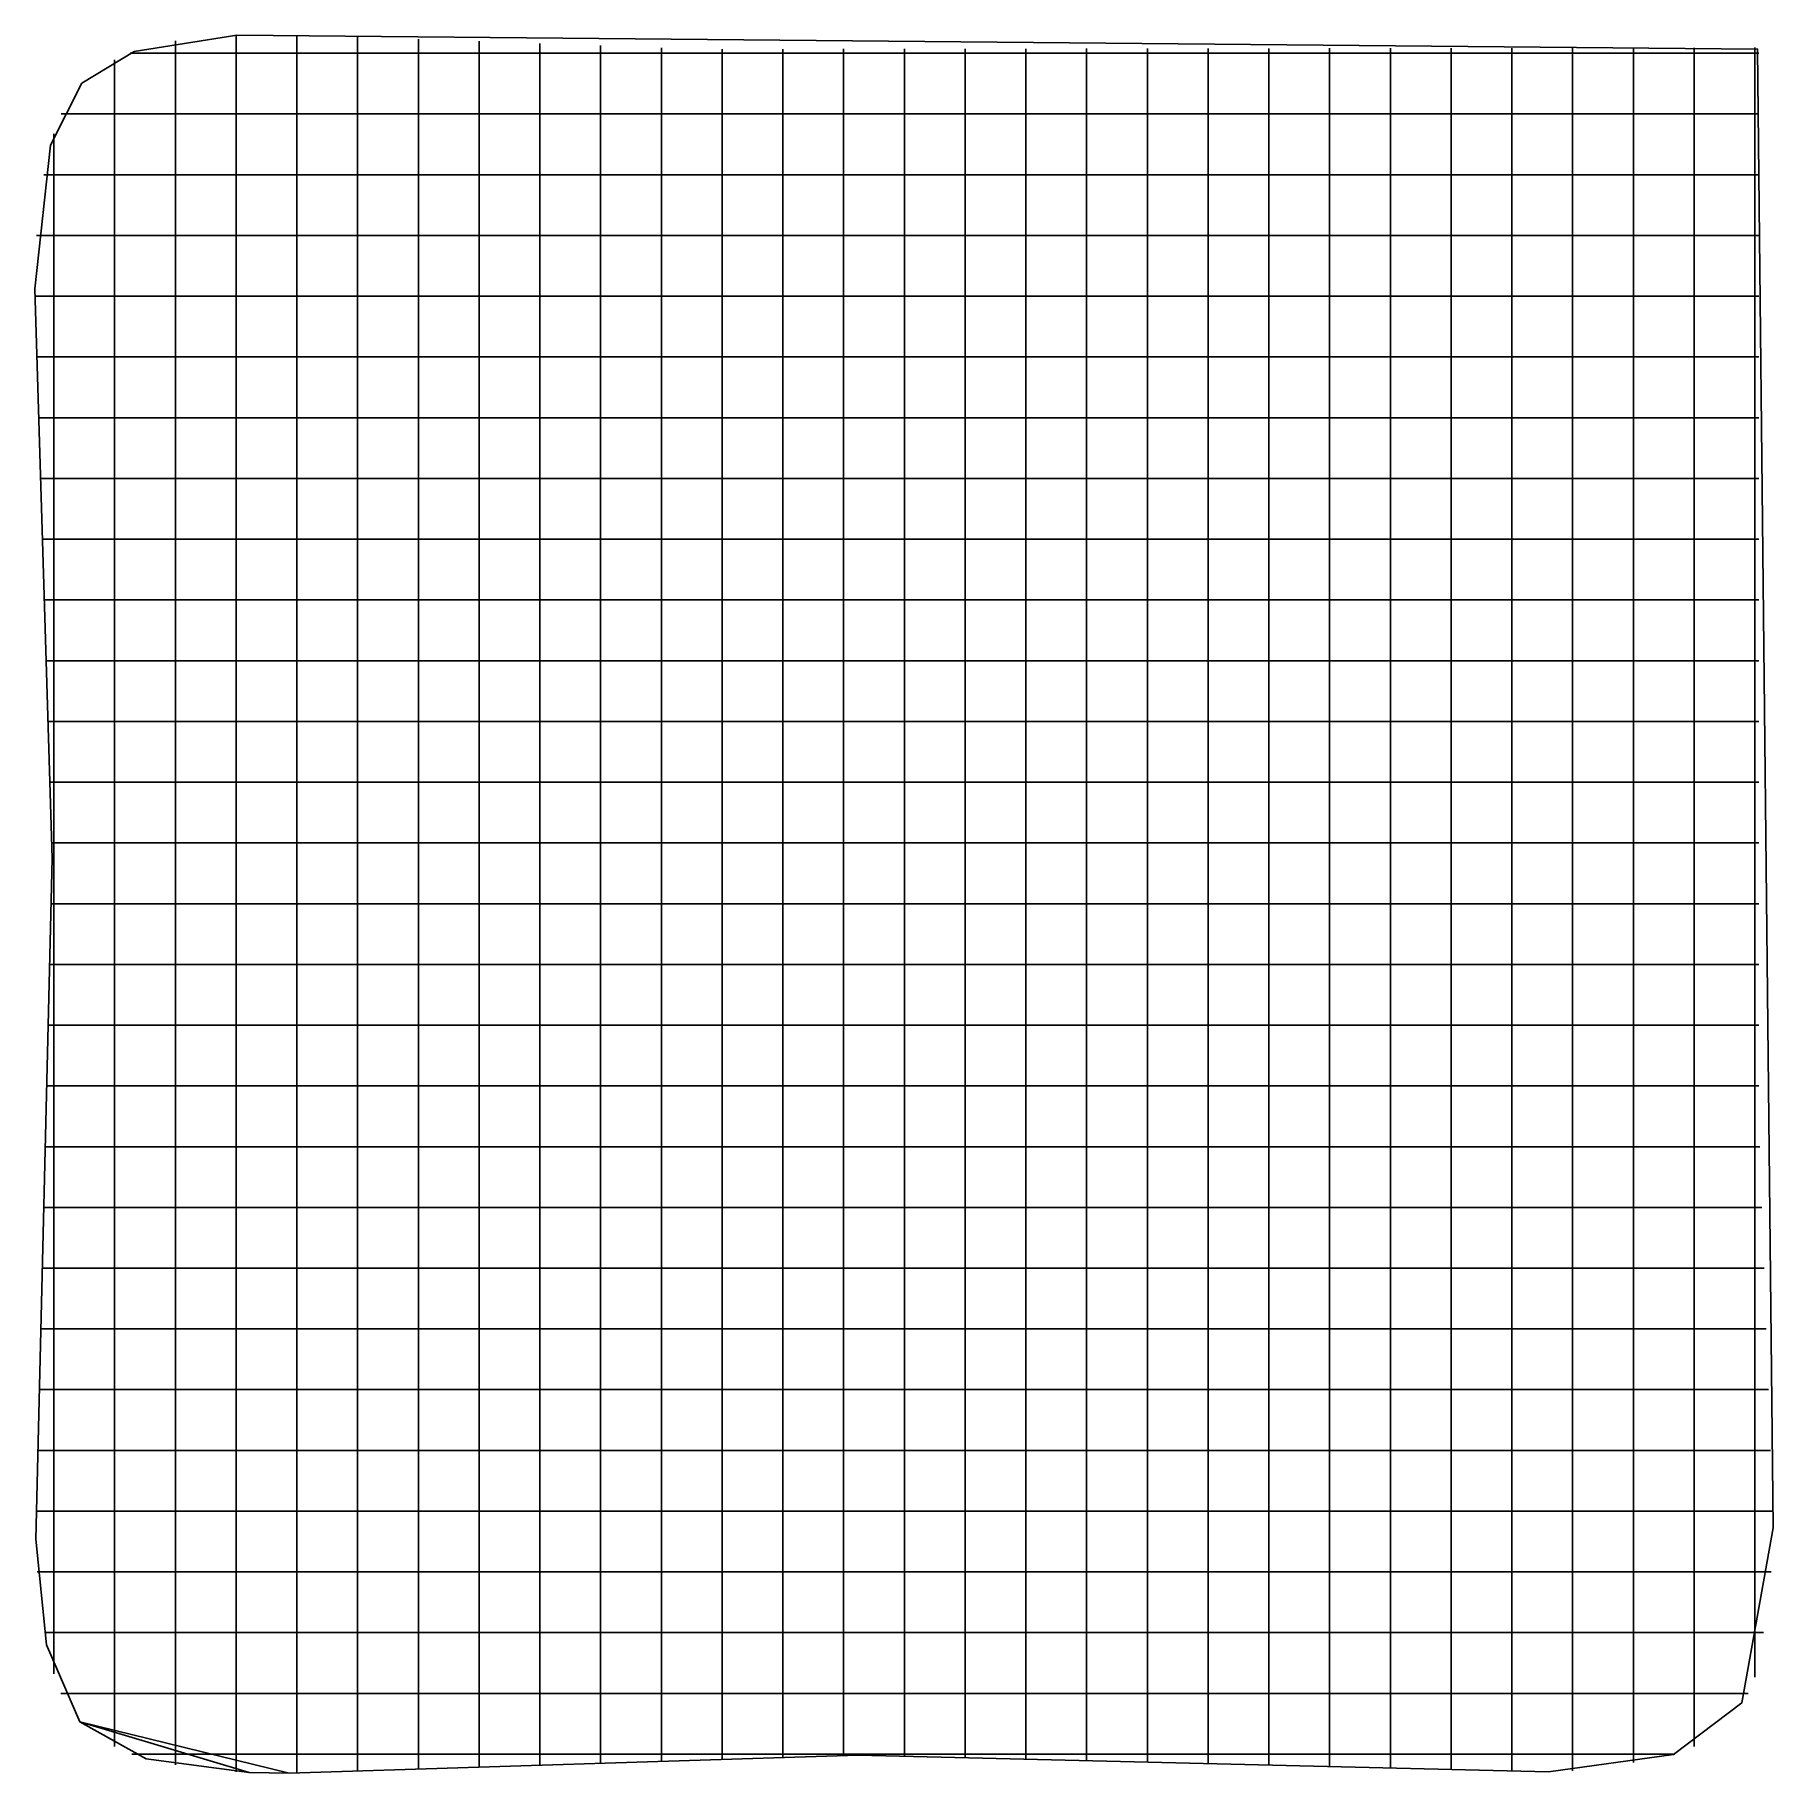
# Model space of a CAD drawing. Header units: metres. Extents: x 0.4 to 14.7, y 0.4 to 14.7.
import ezdxf

# ---------------------------------------------------------------- set-up
doc = ezdxf.new("R2010")
doc.units = ezdxf.units.M

msp = doc.modelspace()

# ---------------------------------------------------------------- linework, layer by layer
for p, q in [((2.093, 14.743), (2.093, 14.744)), ((2.093, 14.459), (2.093, 14.743)), ((2.593, 14.458), (2.593, 14.742)), ((1.593, 14.411), (1.593, 14.695)), ((3.093, 14.44), (3.093, 14.724)), ((3.593, 14.423), (3.593, 14.707)), ((4.093, 14.689), (4.093, 14.69)), ((4.093, 14.406), (4.093, 14.689)), ((4.593, 14.388), (4.593, 14.672)), ((5.093, 14.371), (5.093, 14.655)), ((5.593, 14.353), (5.593, 14.637)), ((6.093, 14.341), (6.093, 14.625)), ((6.593, 14.342), (6.593, 14.626)), ((7.093, 14.343), (7.093, 14.627)), ((7.593, 14.344), (7.593, 14.628)), ((8.093, 14.344), (8.093, 14.628)), ((8.593, 14.345), (8.593, 14.629)), ((9.093, 14.346), (9.093, 14.63)), ((9.593, 14.346), (9.593, 14.63)), ((10.093, 14.347), (10.093, 14.631)), ((10.593, 14.348), (10.593, 14.632)), ((11.093, 14.349), (11.093, 14.633)), ((11.593, 14.349), (11.593, 14.633)), ((12.093, 14.35), (12.093, 14.634)), ((12.593, 14.351), (12.593, 14.635)), ((13.093, 14.635), (13.093, 14.636)), ((13.093, 14.352), (13.093, 14.635)), ((13.593, 14.352), (13.593, 14.636)), ((14.093, 14.353), (14.093, 14.637)), ((14.593, 14.354), (14.593, 14.638)), ((1.093, 14.536), (1.093, 14.537)), ((1.093, 14.253), (1.093, 14.536)), ((1.221, 14.592), (1.505, 14.592)), ((1.221, 14.592), (1.505, 14.592)), ((1.505, 14.592), (1.532, 14.592)), ((1.532, 14.592), (1.549, 14.592)), ((1.549, 14.592), (2.966, 14.592)), ((2.093, 14.383), (2.093, 14.459)), ((2.593, 14.381), (2.593, 14.458)), ((2.966, 14.592), (3.049, 14.592)), ((3.049, 14.592), (3.332, 14.592)), ((3.332, 14.592), (3.349, 14.592)), ((3.349, 14.592), (4.766, 14.592)), ((4.766, 14.592), (4.849, 14.592)), ((4.849, 14.592), (5.132, 14.592)), ((5.132, 14.592), (5.149, 14.592)), ((5.149, 14.592), (5.95, 14.592)), ((5.95, 14.592), (6.234, 14.592)), ((6.234, 14.592), (6.316, 14.592)), ((6.316, 14.592), (7.734, 14.592)), ((7.734, 14.592), (7.75, 14.592)), ((7.75, 14.592), (8.034, 14.592)), ((8.034, 14.592), (8.116, 14.592)), ((8.116, 14.592), (9.534, 14.592)), ((9.534, 14.592), (9.55, 14.592)), ((9.55, 14.592), (9.834, 14.592)), ((9.834, 14.592), (9.916, 14.592)), ((9.916, 14.592), (11.334, 14.592)), ((11.334, 14.592), (11.35, 14.592)), ((11.35, 14.592), (11.634, 14.592)), ((11.634, 14.592), (11.716, 14.592)), ((11.716, 14.592), (13.134, 14.592)), ((13.134, 14.592), (13.15, 14.592)), ((13.15, 14.592), (13.434, 14.592)), ((13.434, 14.592), (13.516, 14.592)), ((13.516, 14.592), (14.61, 14.592)), ((14.61, 14.592), (14.626, 14.592)), ((1.593, 14.341), (1.593, 14.411)), ((1.593, 12.923), (1.593, 14.341)), ((2.093, 12.965), (2.093, 14.383)), ((2.593, 12.963), (2.593, 14.381)), ((3.093, 14.365), (3.093, 14.44)), ((3.093, 12.948), (3.093, 14.365)), ((3.593, 14.35), (3.593, 14.423)), ((3.593, 12.932), (3.593, 14.35)), ((4.093, 14.334), (4.093, 14.406)), ((4.093, 12.916), (4.093, 14.334)), ((4.593, 14.319), (4.593, 14.388)), ((4.593, 12.901), (4.593, 14.319)), ((5.093, 14.304), (5.093, 14.371)), ((5.593, 14.287), (5.593, 14.353)), ((6.093, 14.277), (6.093, 14.341)), ((6.593, 14.279), (6.593, 14.342)), ((7.093, 14.28), (7.093, 14.343)), ((7.593, 14.281), (7.593, 14.344)), ((8.093, 14.281), (8.093, 14.344)), ((8.593, 14.281), (8.593, 14.345)), ((9.093, 14.281), (9.093, 14.346)), ((9.593, 14.28), (9.593, 14.346)), ((10.093, 14.281), (10.093, 14.347)), ((10.593, 14.281), (10.593, 14.348)), ((11.093, 14.281), (11.093, 14.349)), ((11.593, 14.281), (11.593, 14.349)), ((12.093, 14.281), (12.093, 14.35)), ((12.593, 14.281), (12.593, 14.351)), ((13.093, 14.282), (13.093, 14.352)), ((13.593, 14.286), (13.593, 14.352)), ((14.093, 14.294), (14.093, 14.353)), ((14.593, 14.326), (14.593, 14.354)), ((14.593, 14.31), (14.593, 14.326)), ((14.593, 12.892), (14.593, 14.31)), ((1.093, 14.199), (1.093, 14.253)), ((1.093, 12.781), (1.093, 14.199)), ((5.093, 12.886), (5.093, 14.304)), ((5.593, 12.87), (5.593, 14.287)), ((6.093, 12.859), (6.093, 14.277)), ((6.593, 12.861), (6.593, 14.279)), ((7.093, 12.863), (7.093, 14.28)), ((7.593, 12.863), (7.593, 14.281)), ((8.093, 12.863), (8.093, 14.281)), ((8.593, 12.863), (8.593, 14.281)), ((9.093, 12.863), (9.093, 14.281)), ((9.593, 12.863), (9.593, 14.28)), ((10.093, 12.863), (10.093, 14.281)), ((10.593, 12.863), (10.593, 14.281)), ((11.093, 12.863), (11.093, 14.281)), ((11.593, 12.863), (11.593, 14.281)), ((12.093, 12.863), (12.093, 14.281)), ((12.593, 12.864), (12.593, 14.281)), ((13.093, 12.864), (13.093, 14.282)), ((13.593, 12.868), (13.593, 14.286)), ((14.093, 12.876), (14.093, 14.294)), ((0.654, 14.092), (0.938, 14.092)), ((0.654, 14.092), (0.938, 14.092)), ((0.938, 14.092), (0.996, 14.092)), ((0.996, 14.092), (2.414, 14.092)), ((2.414, 14.092), (2.431, 14.092)), ((2.431, 14.092), (2.714, 14.092)), ((2.714, 14.092), (2.796, 14.092)), ((2.796, 14.092), (4.214, 14.092)), ((4.214, 14.092), (4.231, 14.092)), ((4.231, 14.092), (4.514, 14.092)), ((4.514, 14.092), (4.596, 14.092)), ((4.596, 14.092), (6.014, 14.092)), ((6.014, 14.092), (6.031, 14.092)), ((6.031, 14.092), (6.314, 14.092)), ((6.314, 14.092), (6.396, 14.092)), ((6.396, 14.092), (7.814, 14.092)), ((7.814, 14.092), (7.831, 14.092)), ((7.831, 14.092), (8.114, 14.092)), ((8.114, 14.092), (8.196, 14.092)), ((8.196, 14.092), (9.614, 14.092)), ((9.614, 14.092), (9.631, 14.092)), ((9.631, 14.092), (9.914, 14.092)), ((9.914, 14.092), (9.996, 14.092)), ((9.996, 14.092), (11.414, 14.092)), ((11.414, 14.092), (11.431, 14.092)), ((11.431, 14.092), (11.714, 14.092)), ((11.714, 14.092), (11.796, 14.092)), ((11.796, 14.092), (13.214, 14.092)), ((13.214, 14.092), (13.231, 14.092)), ((13.231, 14.092), (13.514, 14.092)), ((13.514, 14.092), (13.596, 14.092)), ((13.596, 14.092), (14.61, 14.092)), ((14.61, 14.092), (14.626, 14.092)), ((0.593, 13.925), (0.593, 13.929)), ((0.593, 13.641), (0.593, 13.925)), ((0.593, 13.559), (0.593, 13.641)), ((0.511, 13.592), (0.795, 13.592)), ((0.511, 13.592), (0.795, 13.592)), ((0.593, 12.141), (0.593, 13.559)), ((0.795, 13.592), (0.861, 13.592)), ((0.861, 13.592), (2.279, 13.592)), ((2.279, 13.592), (2.295, 13.592)), ((2.295, 13.592), (2.579, 13.592)), ((2.579, 13.592), (2.661, 13.592)), ((2.661, 13.592), (4.079, 13.592)), ((4.079, 13.592), (4.095, 13.592)), ((4.095, 13.592), (4.379, 13.592)), ((4.379, 13.592), (4.461, 13.592)), ((4.461, 13.592), (5.879, 13.592)), ((5.879, 13.592), (5.895, 13.592)), ((5.895, 13.592), (6.179, 13.592)), ((6.179, 13.592), (6.261, 13.592)), ((6.261, 13.592), (7.679, 13.592)), ((7.679, 13.592), (7.695, 13.592)), ((7.695, 13.592), (7.979, 13.592)), ((7.979, 13.592), (8.061, 13.592)), ((8.061, 13.592), (9.479, 13.592)), ((9.479, 13.592), (9.495, 13.592)), ((9.495, 13.592), (9.779, 13.592)), ((9.779, 13.592), (9.861, 13.592)), ((9.861, 13.592), (11.279, 13.592)), ((11.279, 13.592), (11.295, 13.592)), ((11.295, 13.592), (11.579, 13.592)), ((11.579, 13.592), (11.661, 13.592)), ((11.661, 13.592), (13.079, 13.592)), ((13.079, 13.592), (13.095, 13.592)), ((13.095, 13.592), (13.379, 13.592)), ((13.379, 13.592), (13.461, 13.592)), ((13.461, 13.592), (14.61, 13.592)), ((14.61, 13.592), (14.626, 13.592)), ((0.451, 13.092), (0.735, 13.092)), ((0.451, 13.092), (0.735, 13.092)), ((0.735, 13.092), (0.804, 13.092)), ((0.804, 13.092), (2.222, 13.092)), ((2.222, 13.092), (2.239, 13.092)), ((2.239, 13.092), (2.522, 13.092)), ((2.522, 13.092), (2.604, 13.092)), ((2.604, 13.092), (4.022, 13.092)), ((4.022, 13.092), (4.039, 13.092)), ((4.039, 13.092), (4.322, 13.092)), ((4.322, 13.092), (4.404, 13.092)), ((4.404, 13.092), (5.822, 13.092)), ((5.822, 13.092), (5.839, 13.092)), ((5.839, 13.092), (6.122, 13.092)), ((6.122, 13.092), (6.204, 13.092)), ((6.204, 13.092), (7.622, 13.092)), ((7.622, 13.092), (7.639, 13.092)), ((7.639, 13.092), (7.922, 13.092)), ((7.922, 13.092), (8.004, 13.092)), ((8.004, 13.092), (9.422, 13.092)), ((9.422, 13.092), (9.439, 13.092)), ((9.439, 13.092), (9.722, 13.092)), ((9.722, 13.092), (9.804, 13.092)), ((9.804, 13.092), (11.222, 13.092)), ((11.222, 13.092), (11.239, 13.092)), ((11.239, 13.092), (11.522, 13.092)), ((11.522, 13.092), (11.604, 13.092)), ((11.604, 13.092), (13.022, 13.092)), ((13.022, 13.092), (13.039, 13.092)), ((13.039, 13.092), (13.322, 13.092)), ((13.322, 13.092), (13.404, 13.092)), ((13.404, 13.092), (14.61, 13.092)), ((14.61, 13.092), (14.626, 13.092)), ((1.593, 12.906), (1.593, 12.923)), ((1.593, 12.623), (1.593, 12.906)), ((2.093, 12.949), (2.093, 12.965)), ((2.093, 12.665), (2.093, 12.949)), ((2.593, 12.946), (2.593, 12.963)), ((2.593, 12.664), (2.593, 12.946)), ((3.093, 12.931), (3.093, 12.948)), ((3.093, 12.648), (3.093, 12.931)), ((3.593, 12.916), (3.593, 12.932)), ((3.593, 12.632), (3.593, 12.916)), ((4.093, 12.9), (4.093, 12.916)), ((4.093, 12.616), (4.093, 12.9)), ((4.593, 12.885), (4.593, 12.901)), ((4.593, 12.601), (4.593, 12.885)), ((5.093, 12.869), (5.093, 12.886)), ((14.593, 12.81), (14.593, 12.892)), ((1.093, 12.764), (1.093, 12.781)), ((1.093, 12.481), (1.093, 12.764)), ((5.093, 12.586), (5.093, 12.869)), ((5.593, 12.853), (5.593, 12.87)), ((5.593, 12.57), (5.593, 12.853)), ((6.093, 12.843), (6.093, 12.859)), ((6.093, 12.559), (6.093, 12.843)), ((6.593, 12.845), (6.593, 12.861)), ((6.593, 12.561), (6.593, 12.845)), ((7.093, 12.846), (7.093, 12.863)), ((7.093, 12.563), (7.093, 12.846)), ((7.593, 12.846), (7.593, 12.863)), ((7.593, 12.563), (7.593, 12.846)), ((8.093, 12.846), (8.093, 12.863)), ((8.093, 12.563), (8.093, 12.846)), ((8.593, 12.847), (8.593, 12.863)), ((8.593, 12.563), (8.593, 12.847)), ((9.093, 12.847), (9.093, 12.863)), ((9.093, 12.563), (9.093, 12.847)), ((9.593, 12.846), (9.593, 12.863)), ((9.593, 12.563), (9.593, 12.846)), ((10.093, 12.847), (10.093, 12.863)), ((10.093, 12.563), (10.093, 12.847)), ((10.593, 12.847), (10.593, 12.863)), ((10.593, 12.563), (10.593, 12.847)), ((11.093, 12.846), (11.093, 12.863)), ((11.093, 12.564), (11.093, 12.846)), ((11.593, 12.846), (11.593, 12.863)), ((11.593, 12.563), (11.593, 12.846)), ((12.093, 12.847), (12.093, 12.863)), ((12.093, 12.563), (12.093, 12.847)), ((12.593, 12.847), (12.593, 12.864)), ((12.593, 12.564), (12.593, 12.847)), ((13.093, 12.847), (13.093, 12.864)), ((13.093, 12.564), (13.093, 12.847)), ((13.593, 12.852), (13.593, 12.868)), ((13.593, 12.568), (13.593, 12.852)), ((14.093, 12.86), (14.093, 12.876)), ((14.093, 12.576), (14.093, 12.86)), ((14.593, 12.526), (14.593, 12.81)), ((0.438, 12.592), (0.722, 12.592)), ((0.438, 12.592), (0.722, 12.592)), ((0.722, 12.592), (0.792, 12.592)), ((0.792, 12.592), (2.21, 12.592)), ((1.593, 12.541), (1.593, 12.623)), ((2.093, 12.583), (2.093, 12.665)), ((2.21, 12.592), (2.226, 12.592)), ((2.226, 12.592), (2.51, 12.592)), ((2.51, 12.592), (2.592, 12.592)), ((2.592, 12.592), (4.01, 12.592)), ((2.593, 12.581), (2.593, 12.664)), ((3.093, 12.565), (3.093, 12.648)), ((3.593, 12.55), (3.593, 12.632)), ((4.01, 12.592), (4.026, 12.592)), ((4.026, 12.592), (4.31, 12.592)), ((4.093, 12.534), (4.093, 12.616)), ((4.31, 12.592), (4.392, 12.592)), ((4.392, 12.592), (5.81, 12.592)), ((4.593, 12.519), (4.593, 12.601)), ((5.81, 12.592), (5.826, 12.592)), ((5.826, 12.592), (6.11, 12.592)), ((6.11, 12.592), (6.192, 12.592)), ((6.192, 12.592), (7.61, 12.592)), ((7.61, 12.592), (7.626, 12.592)), ((7.626, 12.592), (7.91, 12.592)), ((7.91, 12.592), (7.992, 12.592)), ((7.992, 12.592), (9.41, 12.592)), ((9.41, 12.592), (9.426, 12.592)), ((9.426, 12.592), (9.71, 12.592)), ((9.71, 12.592), (9.792, 12.592)), ((9.792, 12.592), (11.21, 12.592)), ((11.21, 12.592), (11.226, 12.592)), ((11.226, 12.592), (11.51, 12.592)), ((11.51, 12.592), (11.592, 12.592)), ((11.592, 12.592), (13.01, 12.592)), ((13.01, 12.592), (13.026, 12.592)), ((13.026, 12.592), (13.31, 12.592)), ((13.31, 12.592), (13.392, 12.592)), ((13.392, 12.592), (14.61, 12.592)), ((14.61, 12.592), (14.626, 12.592)), ((1.093, 12.399), (1.093, 12.481)), ((1.593, 11.123), (1.593, 12.541)), ((2.093, 11.165), (2.093, 12.583)), ((2.593, 11.163), (2.593, 12.581)), ((3.093, 11.148), (3.093, 12.565)), ((3.593, 11.132), (3.593, 12.55)), ((4.093, 11.116), (4.093, 12.534)), ((4.593, 11.101), (4.593, 12.519)), ((5.093, 12.504), (5.093, 12.586)), ((5.093, 11.086), (5.093, 12.504)), ((5.593, 12.487), (5.593, 12.57)), ((5.593, 11.07), (5.593, 12.487)), ((6.093, 12.477), (6.093, 12.559)), ((6.093, 11.059), (6.093, 12.477)), ((6.593, 12.479), (6.593, 12.561)), ((6.593, 11.061), (6.593, 12.479)), ((7.093, 12.48), (7.093, 12.563)), ((7.093, 11.063), (7.093, 12.48)), ((7.593, 12.481), (7.593, 12.563)), ((7.593, 11.063), (7.593, 12.481)), ((8.093, 12.481), (8.093, 12.563)), ((8.093, 11.063), (8.093, 12.481)), ((8.593, 12.481), (8.593, 12.563)), ((8.593, 11.063), (8.593, 12.481)), ((9.093, 12.481), (9.093, 12.563)), ((9.093, 11.063), (9.093, 12.481)), ((9.593, 12.48), (9.593, 12.563)), ((9.593, 11.063), (9.593, 12.48)), ((10.093, 12.481), (10.093, 12.563)), ((10.093, 11.063), (10.093, 12.481)), ((10.593, 12.481), (10.593, 12.563)), ((10.593, 11.063), (10.593, 12.481)), ((11.093, 12.481), (11.093, 12.564)), ((11.093, 11.063), (11.093, 12.481)), ((11.593, 12.481), (11.593, 12.563)), ((11.593, 11.063), (11.593, 12.481)), ((12.093, 12.481), (12.093, 12.563)), ((12.093, 11.063), (12.093, 12.481)), ((12.593, 12.481), (12.593, 12.564)), ((12.593, 11.064), (12.593, 12.481)), ((13.093, 12.482), (13.093, 12.564)), ((13.093, 11.064), (13.093, 12.482)), ((13.593, 12.486), (13.593, 12.568)), ((13.593, 11.068), (13.593, 12.486)), ((14.093, 12.494), (14.093, 12.576)), ((14.093, 11.076), (14.093, 12.494)), ((14.593, 12.51), (14.593, 12.526)), ((14.593, 11.092), (14.593, 12.51)), ((1.093, 10.981), (1.093, 12.399)), ((0.453, 12.092), (0.737, 12.092)), ((0.453, 12.092), (0.737, 12.092)), ((0.593, 12.125), (0.593, 12.141)), ((0.593, 11.841), (0.593, 12.125)), ((0.737, 12.092), (0.806, 12.092)), ((0.806, 12.092), (2.224, 12.092)), ((2.224, 12.092), (2.241, 12.092)), ((2.241, 12.092), (2.524, 12.092)), ((2.524, 12.092), (2.606, 12.092)), ((2.606, 12.092), (4.024, 12.092)), ((4.024, 12.092), (4.041, 12.092)), ((4.041, 12.092), (4.324, 12.092)), ((4.324, 12.092), (4.406, 12.092)), ((4.406, 12.092), (5.824, 12.092)), ((5.824, 12.092), (5.841, 12.092)), ((5.841, 12.092), (6.124, 12.092)), ((6.124, 12.092), (6.206, 12.092)), ((6.206, 12.092), (7.624, 12.092)), ((7.624, 12.092), (7.641, 12.092)), ((7.641, 12.092), (7.924, 12.092)), ((7.924, 12.092), (8.006, 12.092)), ((8.006, 12.092), (9.424, 12.092)), ((9.424, 12.092), (9.441, 12.092)), ((9.441, 12.092), (9.724, 12.092)), ((9.724, 12.092), (9.806, 12.092)), ((9.806, 12.092), (11.224, 12.092)), ((11.224, 12.092), (11.241, 12.092)), ((11.241, 12.092), (11.524, 12.092)), ((11.524, 12.092), (11.606, 12.092)), ((11.606, 12.092), (13.024, 12.092)), ((13.024, 12.092), (13.041, 12.092)), ((13.041, 12.092), (13.324, 12.092)), ((13.324, 12.092), (13.406, 12.092)), ((13.406, 12.092), (14.61, 12.092)), ((14.61, 12.092), (14.626, 12.092)), ((0.593, 11.759), (0.593, 11.841)), ((0.593, 10.341), (0.593, 11.759)), ((0.468, 11.592), (0.752, 11.592)), ((0.468, 11.592), (0.752, 11.592)), ((0.752, 11.592), (0.821, 11.592)), ((0.821, 11.592), (2.238, 11.592)), ((2.238, 11.592), (2.255, 11.592)), ((2.255, 11.592), (2.538, 11.592)), ((2.538, 11.592), (2.621, 11.592)), ((2.621, 11.592), (4.038, 11.592)), ((4.038, 11.592), (4.055, 11.592)), ((4.055, 11.592), (4.338, 11.592)), ((4.338, 11.592), (4.421, 11.592)), ((4.421, 11.592), (5.838, 11.592)), ((5.838, 11.592), (5.855, 11.592)), ((5.855, 11.592), (6.138, 11.592)), ((6.138, 11.592), (6.221, 11.592)), ((6.221, 11.592), (7.638, 11.592)), ((7.638, 11.592), (7.655, 11.592)), ((7.655, 11.592), (7.938, 11.592)), ((7.938, 11.592), (8.021, 11.592)), ((8.021, 11.592), (9.438, 11.592)), ((9.438, 11.592), (9.455, 11.592)), ((9.455, 11.592), (9.738, 11.592)), ((9.738, 11.592), (9.821, 11.592)), ((9.821, 11.592), (11.238, 11.592)), ((11.238, 11.592), (11.255, 11.592)), ((11.255, 11.592), (11.538, 11.592)), ((11.538, 11.592), (11.621, 11.592)), ((11.621, 11.592), (13.038, 11.592)), ((13.038, 11.592), (13.055, 11.592)), ((13.055, 11.592), (13.338, 11.592)), ((13.338, 11.592), (13.421, 11.592)), ((13.421, 11.592), (14.61, 11.592)), ((14.61, 11.592), (14.626, 11.592)), ((2.093, 11.149), (2.093, 11.165)), ((2.593, 11.146), (2.593, 11.163)), ((0.484, 11.092), (0.768, 11.092)), ((0.484, 11.092), (0.768, 11.092)), ((0.768, 11.092), (0.836, 11.092)), ((0.836, 11.092), (2.253, 11.092)), ((1.593, 11.106), (1.593, 11.123)), ((1.593, 10.823), (1.593, 11.106)), ((2.093, 10.865), (2.093, 11.149)), ((2.253, 11.092), (2.27, 11.092)), ((2.27, 11.092), (2.553, 11.092)), ((2.553, 11.092), (2.636, 11.092)), ((2.593, 10.864), (2.593, 11.146)), ((2.636, 11.092), (4.053, 11.092)), ((3.093, 11.131), (3.093, 11.148)), ((3.093, 10.848), (3.093, 11.131)), ((3.593, 11.116), (3.593, 11.132)), ((3.593, 10.832), (3.593, 11.116)), ((4.053, 11.092), (4.07, 11.092)), ((4.07, 11.092), (4.353, 11.092)), ((4.093, 11.1), (4.093, 11.116)), ((4.093, 10.816), (4.093, 11.1)), ((4.353, 11.092), (4.436, 11.092)), ((4.436, 11.092), (5.853, 11.092)), ((4.593, 11.085), (4.593, 11.101)), ((4.593, 10.801), (4.593, 11.085)), ((5.093, 11.069), (5.093, 11.086)), ((5.093, 10.786), (5.093, 11.069)), ((5.593, 11.053), (5.593, 11.07)), ((5.593, 10.77), (5.593, 11.053)), ((5.853, 11.092), (5.87, 11.092)), ((5.87, 11.092), (6.153, 11.092)), ((6.093, 11.043), (6.093, 11.059)), ((6.093, 10.759), (6.093, 11.043)), ((6.153, 11.092), (6.236, 11.092)), ((6.236, 11.092), (7.653, 11.092)), ((6.593, 11.045), (6.593, 11.061)), ((6.593, 10.761), (6.593, 11.045)), ((7.093, 11.046), (7.093, 11.063)), ((7.093, 10.763), (7.093, 11.046)), ((7.593, 11.046), (7.593, 11.063)), ((7.593, 10.763), (7.593, 11.046)), ((7.653, 11.092), (7.67, 11.092)), ((7.67, 11.092), (7.953, 11.092)), ((7.953, 11.092), (8.036, 11.092)), ((8.036, 11.092), (9.453, 11.092)), ((8.093, 11.046), (8.093, 11.063)), ((8.093, 10.763), (8.093, 11.046)), ((8.593, 11.047), (8.593, 11.063)), ((8.593, 10.763), (8.593, 11.047)), ((9.093, 11.047), (9.093, 11.063)), ((9.093, 10.763), (9.093, 11.047)), ((9.453, 11.092), (9.47, 11.092)), ((9.47, 11.092), (9.753, 11.092)), ((9.593, 11.046), (9.593, 11.063)), ((9.593, 10.763), (9.593, 11.046)), ((9.753, 11.092), (9.836, 11.092)), ((9.836, 11.092), (11.253, 11.092)), ((10.093, 11.047), (10.093, 11.063)), ((10.093, 10.763), (10.093, 11.047)), ((10.593, 11.047), (10.593, 11.063)), ((10.593, 10.763), (10.593, 11.047)), ((11.093, 11.046), (11.093, 11.063)), ((11.093, 10.764), (11.093, 11.046)), ((11.253, 11.092), (11.27, 11.092)), ((11.27, 11.092), (11.553, 11.092)), ((11.553, 11.092), (11.636, 11.092)), ((11.593, 11.046), (11.593, 11.063)), ((11.593, 10.763), (11.593, 11.046)), ((11.636, 11.092), (13.053, 11.092)), ((12.093, 11.047), (12.093, 11.063)), ((12.093, 10.763), (12.093, 11.047)), ((12.593, 11.047), (12.593, 11.064)), ((12.593, 10.764), (12.593, 11.047)), ((13.053, 11.092), (13.07, 11.092)), ((13.07, 11.092), (13.353, 11.092)), ((13.093, 11.047), (13.093, 11.064)), ((13.093, 10.764), (13.093, 11.047)), ((13.353, 11.092), (13.436, 11.092)), ((13.436, 11.092), (14.61, 11.092)), ((13.593, 11.052), (13.593, 11.068)), ((13.593, 10.768), (13.593, 11.052)), ((14.093, 11.06), (14.093, 11.076)), ((14.093, 10.776), (14.093, 11.06)), ((14.593, 11.01), (14.593, 11.092)), ((14.61, 11.092), (14.626, 11.092)), ((1.093, 10.964), (1.093, 10.981)), ((1.093, 10.681), (1.093, 10.964)), ((14.593, 10.726), (14.593, 11.01)), ((1.593, 10.741), (1.593, 10.823)), ((1.593, 9.323), (1.593, 10.741)), ((2.093, 10.783), (2.093, 10.865)), ((2.093, 9.365), (2.093, 10.783)), ((2.593, 10.781), (2.593, 10.864)), ((2.593, 9.363), (2.593, 10.781)), ((3.093, 10.765), (3.093, 10.848)), ((3.093, 9.348), (3.093, 10.765)), ((3.593, 10.75), (3.593, 10.832)), ((3.593, 9.332), (3.593, 10.75)), ((4.093, 10.734), (4.093, 10.816)), ((4.093, 9.316), (4.093, 10.734)), ((4.593, 10.719), (4.593, 10.801)), ((5.093, 10.704), (5.093, 10.786)), ((5.593, 10.687), (5.593, 10.77)), ((6.093, 10.677), (6.093, 10.759)), ((6.593, 10.679), (6.593, 10.761)), ((7.093, 10.68), (7.093, 10.763)), ((7.593, 10.681), (7.593, 10.763)), ((8.093, 10.681), (8.093, 10.763)), ((8.593, 10.681), (8.593, 10.763)), ((9.093, 10.681), (9.093, 10.763)), ((9.593, 10.68), (9.593, 10.763)), ((10.093, 10.681), (10.093, 10.763)), ((10.593, 10.681), (10.593, 10.763)), ((11.093, 10.681), (11.093, 10.764)), ((11.593, 10.681), (11.593, 10.763)), ((12.093, 10.681), (12.093, 10.763)), ((12.593, 10.681), (12.593, 10.764)), ((13.093, 10.682), (13.093, 10.764)), ((13.593, 10.686), (13.593, 10.768)), ((14.093, 10.694), (14.093, 10.776)), ((0.499, 10.592), (0.783, 10.592)), ((0.499, 10.592), (0.783, 10.592)), ((0.783, 10.592), (0.85, 10.592)), ((0.85, 10.592), (2.268, 10.592)), ((1.093, 10.599), (1.093, 10.681)), ((1.093, 9.181), (1.093, 10.599)), ((2.268, 10.592), (2.284, 10.592)), ((2.284, 10.592), (2.568, 10.592)), ((2.568, 10.592), (2.65, 10.592)), ((2.65, 10.592), (4.068, 10.592)), ((4.068, 10.592), (4.084, 10.592)), ((4.084, 10.592), (4.368, 10.592)), ((4.368, 10.592), (4.45, 10.592)), ((4.45, 10.592), (5.868, 10.592)), ((4.593, 9.301), (4.593, 10.719)), ((5.093, 9.286), (5.093, 10.704)), ((5.593, 9.27), (5.593, 10.687)), ((5.868, 10.592), (5.884, 10.592)), ((5.884, 10.592), (6.168, 10.592)), ((6.093, 9.259), (6.093, 10.677)), ((6.168, 10.592), (6.25, 10.592)), ((6.25, 10.592), (7.668, 10.592)), ((6.593, 9.261), (6.593, 10.679)), ((7.093, 9.263), (7.093, 10.68)), ((7.593, 9.263), (7.593, 10.681)), ((7.668, 10.592), (7.684, 10.592)), ((7.684, 10.592), (7.968, 10.592)), ((7.968, 10.592), (8.05, 10.592)), ((8.05, 10.592), (9.468, 10.592)), ((8.093, 9.263), (8.093, 10.681)), ((8.593, 9.263), (8.593, 10.681)), ((9.093, 9.263), (9.093, 10.681)), ((9.468, 10.592), (9.484, 10.592)), ((9.484, 10.592), (9.768, 10.592)), ((9.593, 9.263), (9.593, 10.68)), ((9.768, 10.592), (9.85, 10.592)), ((9.85, 10.592), (11.268, 10.592)), ((10.093, 9.263), (10.093, 10.681)), ((10.593, 9.263), (10.593, 10.681)), ((11.093, 9.263), (11.093, 10.681)), ((11.268, 10.592), (11.284, 10.592)), ((11.284, 10.592), (11.568, 10.592)), ((11.568, 10.592), (11.65, 10.592)), ((11.593, 9.263), (11.593, 10.681)), ((11.65, 10.592), (13.068, 10.592)), ((12.093, 9.263), (12.093, 10.681)), ((12.593, 9.264), (12.593, 10.681)), ((13.068, 10.592), (13.084, 10.592)), ((13.084, 10.592), (13.368, 10.592)), ((13.093, 9.264), (13.093, 10.682)), ((13.368, 10.592), (13.45, 10.592)), ((13.45, 10.592), (14.61, 10.592)), ((13.593, 9.268), (13.593, 10.686)), ((14.093, 9.276), (14.093, 10.694)), ((14.593, 10.71), (14.593, 10.726)), ((14.593, 9.292), (14.593, 10.71)), ((14.61, 10.592), (14.626, 10.592)), ((0.593, 10.325), (0.593, 10.341)), ((0.593, 10.041), (0.593, 10.325)), ((0.514, 10.092), (0.798, 10.092)), ((0.514, 10.092), (0.798, 10.092)), ((0.593, 9.959), (0.593, 10.041)), ((0.798, 10.092), (0.864, 10.092)), ((0.864, 10.092), (2.282, 10.092)), ((2.282, 10.092), (2.298, 10.092)), ((2.298, 10.092), (2.582, 10.092)), ((2.582, 10.092), (2.664, 10.092)), ((2.664, 10.092), (4.082, 10.092)), ((4.082, 10.092), (4.098, 10.092)), ((4.098, 10.092), (4.382, 10.092)), ((4.382, 10.092), (4.464, 10.092)), ((4.464, 10.092), (5.882, 10.092)), ((5.882, 10.092), (5.898, 10.092)), ((5.898, 10.092), (6.182, 10.092)), ((6.182, 10.092), (6.264, 10.092)), ((6.264, 10.092), (7.682, 10.092)), ((7.682, 10.092), (7.698, 10.092)), ((7.698, 10.092), (7.982, 10.092)), ((7.982, 10.092), (8.064, 10.092)), ((8.064, 10.092), (9.482, 10.092)), ((9.482, 10.092), (9.498, 10.092)), ((9.498, 10.092), (9.782, 10.092)), ((9.782, 10.092), (9.864, 10.092)), ((9.864, 10.092), (11.282, 10.092)), ((11.282, 10.092), (11.298, 10.092)), ((11.298, 10.092), (11.582, 10.092)), ((11.582, 10.092), (11.664, 10.092)), ((11.664, 10.092), (13.082, 10.092)), ((13.082, 10.092), (13.098, 10.092)), ((13.098, 10.092), (13.382, 10.092)), ((13.382, 10.092), (13.464, 10.092)), ((13.464, 10.092), (14.61, 10.092)), ((14.61, 10.092), (14.626, 10.092)), ((0.593, 8.541), (0.593, 9.959)), ((0.529, 9.592), (0.813, 9.592)), ((0.529, 9.592), (0.813, 9.592)), ((0.813, 9.592), (0.878, 9.592)), ((0.878, 9.592), (2.297, 9.592)), ((2.297, 9.592), (2.313, 9.592)), ((2.313, 9.592), (2.596, 9.592)), ((2.596, 9.592), (2.678, 9.592)), ((2.678, 9.592), (4.097, 9.592)), ((4.097, 9.592), (4.113, 9.592)), ((4.113, 9.592), (4.396, 9.592)), ((4.396, 9.592), (4.478, 9.592)), ((4.478, 9.592), (5.897, 9.592)), ((5.897, 9.592), (5.913, 9.592)), ((5.913, 9.592), (6.196, 9.592)), ((6.196, 9.592), (6.278, 9.592)), ((6.278, 9.592), (7.697, 9.592)), ((7.697, 9.592), (7.713, 9.592)), ((7.713, 9.592), (7.996, 9.592)), ((7.996, 9.592), (8.078, 9.592)), ((8.078, 9.592), (9.497, 9.592)), ((9.497, 9.592), (9.513, 9.592)), ((9.513, 9.592), (9.796, 9.592)), ((9.796, 9.592), (9.878, 9.592)), ((9.878, 9.592), (11.297, 9.592)), ((11.297, 9.592), (11.313, 9.592)), ((11.313, 9.592), (11.596, 9.592)), ((11.596, 9.592), (11.678, 9.592)), ((11.678, 9.592), (13.097, 9.592)), ((13.097, 9.592), (13.113, 9.592)), ((13.113, 9.592), (13.396, 9.592)), ((13.396, 9.592), (13.478, 9.592)), ((13.478, 9.592), (14.61, 9.592)), ((14.61, 9.592), (14.626, 9.592)), ((1.593, 9.306), (1.593, 9.323)), ((1.593, 9.023), (1.593, 9.306)), ((2.093, 9.349), (2.093, 9.365)), ((2.093, 9.065), (2.093, 9.349)), ((2.593, 9.346), (2.593, 9.363)), ((2.593, 9.064), (2.593, 9.346)), ((3.093, 9.331), (3.093, 9.348)), ((3.093, 9.048), (3.093, 9.331)), ((3.593, 9.316), (3.593, 9.332)), ((3.593, 9.032), (3.593, 9.316)), ((4.093, 9.3), (4.093, 9.316)), ((4.593, 9.285), (4.593, 9.301)), ((1.093, 9.164), (1.093, 9.181)), ((1.093, 8.881), (1.093, 9.164)), ((4.093, 9.016), (4.093, 9.3)), ((4.593, 9.001), (4.593, 9.285)), ((5.093, 9.269), (5.093, 9.286)), ((5.093, 8.986), (5.093, 9.269)), ((5.593, 9.253), (5.593, 9.27)), ((5.593, 8.97), (5.593, 9.253)), ((6.093, 9.243), (6.093, 9.259)), ((6.093, 8.959), (6.093, 9.243)), ((6.593, 9.245), (6.593, 9.261)), ((6.593, 8.961), (6.593, 9.245)), ((7.093, 9.246), (7.093, 9.263)), ((7.093, 8.963), (7.093, 9.246)), ((7.593, 9.246), (7.593, 9.263)), ((7.593, 8.963), (7.593, 9.246)), ((8.093, 9.246), (8.093, 9.263)), ((8.093, 8.963), (8.093, 9.246)), ((8.593, 9.247), (8.593, 9.263)), ((8.593, 8.963), (8.593, 9.247)), ((9.093, 9.247), (9.093, 9.263)), ((9.093, 8.963), (9.093, 9.247)), ((9.593, 9.246), (9.593, 9.263)), ((9.593, 8.963), (9.593, 9.246)), ((10.093, 9.247), (10.093, 9.263)), ((10.093, 8.963), (10.093, 9.247)), ((10.593, 9.247), (10.593, 9.263)), ((10.593, 8.963), (10.593, 9.247)), ((11.093, 9.246), (11.093, 9.263)), ((11.093, 8.964), (11.093, 9.246)), ((11.593, 9.246), (11.593, 9.263)), ((11.593, 8.963), (11.593, 9.246)), ((12.093, 9.247), (12.093, 9.263)), ((12.093, 8.963), (12.093, 9.247)), ((12.593, 9.247), (12.593, 9.264)), ((12.593, 8.964), (12.593, 9.247)), ((13.093, 9.247), (13.093, 9.264)), ((13.093, 8.964), (13.093, 9.247)), ((13.593, 9.252), (13.593, 9.268)), ((13.593, 8.968), (13.593, 9.252)), ((14.093, 9.26), (14.093, 9.276)), ((14.093, 8.976), (14.093, 9.26)), ((14.593, 9.21), (14.593, 9.292)), ((14.593, 8.926), (14.593, 9.21)), ((0.545, 9.092), (0.829, 9.092)), ((0.545, 9.092), (0.829, 9.092)), ((0.829, 9.092), (0.893, 9.092)), ((0.893, 9.092), (2.311, 9.092)), ((1.593, 8.941), (1.593, 9.023)), ((2.093, 8.983), (2.093, 9.065)), ((2.311, 9.092), (2.328, 9.092)), ((2.328, 9.092), (2.611, 9.092)), ((2.593, 8.981), (2.593, 9.064)), ((2.611, 9.092), (2.693, 9.092)), ((2.693, 9.092), (4.111, 9.092)), ((3.093, 8.965), (3.093, 9.048)), ((3.593, 8.95), (3.593, 9.032)), ((4.093, 8.934), (4.093, 9.016)), ((4.111, 9.092), (4.128, 9.092)), ((4.128, 9.092), (4.411, 9.092)), ((4.411, 9.092), (4.493, 9.092)), ((4.493, 9.092), (5.911, 9.092)), ((5.911, 9.092), (5.928, 9.092)), ((5.928, 9.092), (6.211, 9.092)), ((6.211, 9.092), (6.293, 9.092)), ((6.293, 9.092), (7.711, 9.092)), ((7.711, 9.092), (7.728, 9.092)), ((7.728, 9.092), (8.011, 9.092)), ((8.011, 9.092), (8.093, 9.092)), ((8.093, 9.092), (9.511, 9.092)), ((9.511, 9.092), (9.528, 9.092)), ((9.528, 9.092), (9.811, 9.092)), ((9.811, 9.092), (9.893, 9.092)), ((9.893, 9.092), (11.311, 9.092)), ((11.311, 9.092), (11.328, 9.092)), ((11.328, 9.092), (11.611, 9.092)), ((11.611, 9.092), (11.693, 9.092)), ((11.693, 9.092), (13.111, 9.092)), ((13.111, 9.092), (13.128, 9.092)), ((13.128, 9.092), (13.411, 9.092)), ((13.411, 9.092), (13.493, 9.092)), ((13.493, 9.092), (14.61, 9.092)), ((14.61, 9.092), (14.626, 9.092)), ((1.093, 8.799), (1.093, 8.881)), ((1.593, 7.523), (1.593, 8.941)), ((2.093, 7.565), (2.093, 8.983)), ((2.593, 7.563), (2.593, 8.981)), ((3.093, 7.548), (3.093, 8.965)), ((3.593, 7.532), (3.593, 8.95)), ((4.093, 7.516), (4.093, 8.934)), ((4.593, 8.919), (4.593, 9.001)), ((4.593, 7.501), (4.593, 8.919)), ((5.093, 8.904), (5.093, 8.986)), ((5.093, 7.486), (5.093, 8.904)), ((5.593, 8.887), (5.593, 8.97)), ((5.593, 7.47), (5.593, 8.887)), ((6.093, 8.877), (6.093, 8.959)), ((6.093, 7.459), (6.093, 8.877)), ((6.593, 8.879), (6.593, 8.961)), ((6.593, 7.461), (6.593, 8.879)), ((7.093, 8.88), (7.093, 8.963)), ((7.093, 7.463), (7.093, 8.88)), ((7.593, 8.881), (7.593, 8.963)), ((7.593, 7.463), (7.593, 8.881)), ((8.093, 8.881), (8.093, 8.963)), ((8.093, 7.463), (8.093, 8.881)), ((8.593, 8.881), (8.593, 8.963)), ((8.593, 7.463), (8.593, 8.881)), ((9.093, 8.881), (9.093, 8.963)), ((9.093, 7.463), (9.093, 8.881)), ((9.593, 8.88), (9.593, 8.963)), ((9.593, 7.463), (9.593, 8.88)), ((10.093, 8.881), (10.093, 8.963)), ((10.093, 7.463), (10.093, 8.881)), ((10.593, 8.881), (10.593, 8.963)), ((10.593, 7.463), (10.593, 8.881)), ((11.093, 8.881), (11.093, 8.964)), ((11.093, 7.463), (11.093, 8.881)), ((11.593, 8.881), (11.593, 8.963)), ((11.593, 7.463), (11.593, 8.881)), ((12.093, 8.881), (12.093, 8.963)), ((12.093, 7.463), (12.093, 8.881)), ((12.593, 8.881), (12.593, 8.964)), ((12.593, 7.464), (12.593, 8.881)), ((13.093, 8.882), (13.093, 8.964)), ((13.093, 7.464), (13.093, 8.882)), ((13.593, 8.886), (13.593, 8.968)), ((13.593, 7.468), (13.593, 8.886)), ((14.093, 8.894), (14.093, 8.976)), ((14.093, 7.476), (14.093, 8.894)), ((14.593, 8.91), (14.593, 8.926)), ((14.593, 7.492), (14.593, 8.91)), ((1.093, 7.381), (1.093, 8.799)), ((0.56, 8.592), (0.844, 8.592)), ((0.56, 8.592), (0.844, 8.592)), ((0.844, 8.592), (0.907, 8.592)), ((0.907, 8.592), (2.325, 8.592)), ((2.325, 8.592), (2.342, 8.592)), ((2.342, 8.592), (2.625, 8.592)), ((2.625, 8.592), (2.707, 8.592)), ((2.707, 8.592), (4.125, 8.592)), ((4.125, 8.592), (4.142, 8.592)), ((4.142, 8.592), (4.425, 8.592)), ((4.425, 8.592), (4.507, 8.592)), ((4.507, 8.592), (5.925, 8.592)), ((5.925, 8.592), (5.942, 8.592)), ((5.942, 8.592), (6.225, 8.592)), ((6.225, 8.592), (6.307, 8.592)), ((6.307, 8.592), (7.725, 8.592)), ((7.725, 8.592), (7.742, 8.592)), ((7.742, 8.592), (8.025, 8.592)), ((8.025, 8.592), (8.107, 8.592)), ((8.107, 8.592), (9.525, 8.592)), ((9.525, 8.592), (9.542, 8.592)), ((9.542, 8.592), (9.825, 8.592)), ((9.825, 8.592), (9.907, 8.592)), ((9.907, 8.592), (11.325, 8.592)), ((11.325, 8.592), (11.342, 8.592)), ((11.342, 8.592), (11.625, 8.592)), ((11.625, 8.592), (11.707, 8.592)), ((11.707, 8.592), (13.125, 8.592)), ((13.125, 8.592), (13.142, 8.592)), ((13.142, 8.592), (13.425, 8.592)), ((13.425, 8.592), (13.507, 8.592)), ((13.507, 8.592), (14.61, 8.592)), ((14.61, 8.592), (14.626, 8.592)), ((0.593, 8.525), (0.593, 8.541)), ((0.593, 8.241), (0.593, 8.525)), ((0.593, 8.159), (0.593, 8.241)), ((0.593, 6.741), (0.593, 8.159)), ((0.575, 8.092), (0.859, 8.092)), ((0.575, 8.092), (0.859, 8.092)), ((0.859, 8.092), (0.922, 8.092)), ((0.922, 8.092), (2.34, 8.092)), ((2.34, 8.092), (2.357, 8.092)), ((2.357, 8.092), (2.639, 8.092)), ((2.639, 8.092), (2.722, 8.092)), ((2.722, 8.092), (4.14, 8.092)), ((4.14, 8.092), (4.157, 8.092)), ((4.157, 8.092), (4.439, 8.092)), ((4.439, 8.092), (4.522, 8.092)), ((4.522, 8.092), (5.94, 8.092)), ((5.94, 8.092), (5.957, 8.092)), ((5.957, 8.092), (6.239, 8.092)), ((6.239, 8.092), (6.322, 8.092)), ((6.322, 8.092), (7.74, 8.092)), ((7.74, 8.092), (7.757, 8.092)), ((7.757, 8.092), (8.039, 8.092)), ((8.039, 8.092), (8.122, 8.092)), ((8.122, 8.092), (9.54, 8.092)), ((9.54, 8.092), (9.557, 8.092)), ((9.557, 8.092), (9.839, 8.092)), ((9.839, 8.092), (9.922, 8.092)), ((9.922, 8.092), (11.34, 8.092)), ((11.34, 8.092), (11.357, 8.092)), ((11.357, 8.092), (11.639, 8.092)), ((11.639, 8.092), (11.722, 8.092)), ((11.722, 8.092), (13.14, 8.092)), ((13.14, 8.092), (13.157, 8.092)), ((13.157, 8.092), (13.439, 8.092)), ((13.439, 8.092), (13.522, 8.092)), ((13.522, 8.092), (14.61, 8.092)), ((14.61, 8.092), (14.626, 8.092)), ((0.576, 7.592), (0.577, 7.592)), ((0.576, 7.592), (0.577, 7.592)), ((0.577, 7.592), (0.86, 7.592)), ((0.86, 7.592), (0.923, 7.592)), ((0.923, 7.592), (2.341, 7.592)), ((2.341, 7.592), (2.358, 7.592)), ((2.358, 7.592), (2.64, 7.592)), ((2.64, 7.592), (2.723, 7.592)), ((2.723, 7.592), (4.141, 7.592)), ((4.141, 7.592), (4.158, 7.592)), ((4.158, 7.592), (4.44, 7.592)), ((4.44, 7.592), (4.523, 7.592)), ((4.523, 7.592), (5.941, 7.592)), ((5.941, 7.592), (5.958, 7.592)), ((5.958, 7.592), (6.24, 7.592)), ((6.24, 7.592), (6.323, 7.592)), ((6.323, 7.592), (7.741, 7.592)), ((7.741, 7.592), (7.758, 7.592)), ((7.758, 7.592), (8.04, 7.592)), ((8.04, 7.592), (8.123, 7.592)), ((8.123, 7.592), (9.541, 7.592)), ((9.541, 7.592), (9.558, 7.592)), ((9.558, 7.592), (9.84, 7.592)), ((9.84, 7.592), (9.923, 7.592)), ((9.923, 7.592), (11.341, 7.592)), ((11.341, 7.592), (11.358, 7.592)), ((11.358, 7.592), (11.64, 7.592)), ((11.64, 7.592), (11.723, 7.592)), ((11.723, 7.592), (13.141, 7.592)), ((13.141, 7.592), (13.158, 7.592)), ((13.158, 7.592), (13.44, 7.592)), ((13.44, 7.592), (13.523, 7.592)), ((13.523, 7.592), (14.61, 7.592)), ((14.61, 7.592), (14.626, 7.592)), ((1.593, 7.506), (1.593, 7.523)), ((1.593, 7.223), (1.593, 7.506)), ((2.093, 7.549), (2.093, 7.565)), ((2.093, 7.265), (2.093, 7.549)), ((2.593, 7.546), (2.593, 7.563)), ((2.593, 7.264), (2.593, 7.546)), ((3.093, 7.531), (3.093, 7.548)), ((3.093, 7.248), (3.093, 7.531)), ((3.593, 7.516), (3.593, 7.532)), ((3.593, 7.232), (3.593, 7.516)), ((4.093, 7.5), (4.093, 7.516)), ((4.093, 7.216), (4.093, 7.5)), ((4.593, 7.485), (4.593, 7.501)), ((4.593, 7.201), (4.593, 7.485)), ((5.093, 7.469), (5.093, 7.486)), ((5.093, 7.186), (5.093, 7.469)), ((5.593, 7.453), (5.593, 7.47)), ((5.593, 7.17), (5.593, 7.453)), ((6.093, 7.443), (6.093, 7.459)), ((6.093, 7.159), (6.093, 7.443)), ((6.593, 7.445), (6.593, 7.461)), ((6.593, 7.161), (6.593, 7.445)), ((7.093, 7.446), (7.093, 7.463)), ((7.093, 7.163), (7.093, 7.446)), ((7.593, 7.446), (7.593, 7.463)), ((7.593, 7.163), (7.593, 7.446)), ((8.093, 7.446), (8.093, 7.463)), ((8.093, 7.163), (8.093, 7.446)), ((8.593, 7.447), (8.593, 7.463)), ((8.593, 7.163), (8.593, 7.447)), ((9.093, 7.447), (9.093, 7.463)), ((9.093, 7.163), (9.093, 7.447)), ((9.593, 7.446), (9.593, 7.463)), ((9.593, 7.163), (9.593, 7.446)), ((10.093, 7.447), (10.093, 7.463)), ((10.093, 7.163), (10.093, 7.447)), ((10.593, 7.447), (10.593, 7.463)), ((10.593, 7.163), (10.593, 7.447)), ((11.093, 7.446), (11.093, 7.463)), ((11.093, 7.164), (11.093, 7.446)), ((11.593, 7.446), (11.593, 7.463)), ((11.593, 7.163), (11.593, 7.446)), ((12.093, 7.447), (12.093, 7.463)), ((12.093, 7.163), (12.093, 7.447)), ((12.593, 7.447), (12.593, 7.464)), ((12.593, 7.164), (12.593, 7.447)), ((13.093, 7.447), (13.093, 7.464)), ((13.093, 7.164), (13.093, 7.447)), ((13.593, 7.452), (13.593, 7.468)), ((13.593, 7.168), (13.593, 7.452)), ((14.093, 7.46), (14.093, 7.476)), ((14.093, 7.176), (14.093, 7.46)), ((14.593, 7.41), (14.593, 7.492)), ((1.093, 7.364), (1.093, 7.381)), ((1.093, 7.081), (1.093, 7.364)), ((14.593, 7.126), (14.593, 7.41)), ((1.593, 7.141), (1.593, 7.223)), ((2.093, 7.183), (2.093, 7.265)), ((2.093, 5.765), (2.093, 7.183)), ((2.593, 7.181), (2.593, 7.264)), ((2.593, 5.763), (2.593, 7.181)), ((3.093, 7.165), (3.093, 7.248)), ((3.093, 5.748), (3.093, 7.165)), ((3.593, 7.15), (3.593, 7.232)), ((4.093, 7.134), (4.093, 7.216)), ((4.593, 7.119), (4.593, 7.201)), ((5.093, 7.104), (5.093, 7.186)), ((5.593, 7.087), (5.593, 7.17)), ((6.093, 7.077), (6.093, 7.159)), ((6.593, 7.079), (6.593, 7.161)), ((7.093, 7.08), (7.093, 7.163)), ((7.593, 7.081), (7.593, 7.163)), ((8.093, 7.081), (8.093, 7.163)), ((8.593, 7.081), (8.593, 7.163)), ((9.093, 7.081), (9.093, 7.163)), ((9.593, 7.08), (9.593, 7.163)), ((10.093, 7.081), (10.093, 7.163)), ((10.593, 7.081), (10.593, 7.163)), ((11.093, 7.081), (11.093, 7.164)), ((11.593, 7.081), (11.593, 7.163)), ((12.093, 7.081), (12.093, 7.163)), ((12.593, 7.081), (12.593, 7.164)), ((13.093, 7.082), (13.093, 7.164)), ((13.593, 7.086), (13.593, 7.168)), ((14.093, 7.094), (14.093, 7.176)), ((0.564, 7.092), (0.848, 7.092)), ((0.564, 7.092), (0.848, 7.092)), ((0.848, 7.092), (0.911, 7.092)), ((0.911, 7.092), (2.329, 7.092)), ((1.093, 6.999), (1.093, 7.081)), ((1.593, 5.723), (1.593, 7.141)), ((2.329, 7.092), (2.345, 7.092)), ((2.345, 7.092), (2.629, 7.092)), ((2.629, 7.092), (2.711, 7.092)), ((2.711, 7.092), (4.129, 7.092)), ((3.593, 5.732), (3.593, 7.15)), ((4.093, 5.716), (4.093, 7.134)), ((4.129, 7.092), (4.145, 7.092)), ((4.145, 7.092), (4.429, 7.092)), ((4.429, 7.092), (4.511, 7.092)), ((4.511, 7.092), (5.929, 7.092)), ((4.593, 5.701), (4.593, 7.119)), ((5.093, 5.686), (5.093, 7.104)), ((5.593, 5.67), (5.593, 7.087)), ((5.929, 7.092), (5.945, 7.092)), ((5.945, 7.092), (6.229, 7.092)), ((6.093, 5.659), (6.093, 7.077)), ((6.229, 7.092), (6.311, 7.092)), ((6.311, 7.092), (7.729, 7.092)), ((6.593, 5.661), (6.593, 7.079)), ((7.093, 5.663), (7.093, 7.08)), ((7.593, 5.663), (7.593, 7.081)), ((7.729, 7.092), (7.745, 7.092)), ((7.745, 7.092), (8.029, 7.092)), ((8.029, 7.092), (8.111, 7.092)), ((8.093, 5.663), (8.093, 7.081)), ((8.111, 7.092), (9.529, 7.092)), ((8.593, 5.663), (8.593, 7.081)), ((9.093, 5.663), (9.093, 7.081)), ((9.529, 7.092), (9.545, 7.092)), ((9.545, 7.092), (9.829, 7.092)), ((9.593, 5.663), (9.593, 7.08)), ((9.829, 7.092), (9.911, 7.092)), ((9.911, 7.092), (11.329, 7.092)), ((10.093, 5.663), (10.093, 7.081)), ((10.593, 5.663), (10.593, 7.081)), ((11.093, 5.663), (11.093, 7.081)), ((11.329, 7.092), (11.345, 7.092)), ((11.345, 7.092), (11.629, 7.092)), ((11.593, 5.663), (11.593, 7.081)), ((11.629, 7.092), (11.711, 7.092)), ((11.711, 7.092), (13.129, 7.092)), ((12.093, 5.663), (12.093, 7.081)), ((12.593, 5.664), (12.593, 7.081)), ((13.093, 5.664), (13.093, 7.082)), ((13.129, 7.092), (13.145, 7.092)), ((13.145, 7.092), (13.429, 7.092)), ((13.429, 7.092), (13.511, 7.092)), ((13.511, 7.092), (14.61, 7.092)), ((13.593, 5.668), (13.593, 7.086)), ((14.093, 5.676), (14.093, 7.094)), ((14.593, 7.11), (14.593, 7.126)), ((14.593, 5.692), (14.593, 7.11)), ((14.61, 7.092), (14.626, 7.092)), ((1.093, 5.581), (1.093, 6.999)), ((0.593, 6.725), (0.593, 6.741)), ((0.551, 6.592), (0.835, 6.592)), ((0.551, 6.592), (0.835, 6.592)), ((0.593, 6.441), (0.593, 6.725)), ((0.835, 6.592), (0.899, 6.592)), ((0.899, 6.592), (2.317, 6.592)), ((2.317, 6.592), (2.333, 6.592)), ((2.333, 6.592), (2.617, 6.592)), ((2.617, 6.592), (2.699, 6.592)), ((2.699, 6.592), (4.117, 6.592)), ((4.117, 6.592), (4.133, 6.592)), ((4.133, 6.592), (4.417, 6.592)), ((4.417, 6.592), (4.499, 6.592)), ((4.499, 6.592), (5.917, 6.592)), ((5.917, 6.592), (5.933, 6.592)), ((5.933, 6.592), (6.217, 6.592)), ((6.217, 6.592), (6.299, 6.592)), ((6.299, 6.592), (7.717, 6.592)), ((7.717, 6.592), (7.733, 6.592)), ((7.733, 6.592), (8.017, 6.592)), ((8.017, 6.592), (8.099, 6.592)), ((8.099, 6.592), (9.517, 6.592)), ((9.517, 6.592), (9.533, 6.592)), ((9.533, 6.592), (9.817, 6.592)), ((9.817, 6.592), (9.899, 6.592)), ((9.899, 6.592), (11.317, 6.592)), ((11.317, 6.592), (11.333, 6.592)), ((11.333, 6.592), (11.617, 6.592)), ((11.617, 6.592), (11.699, 6.592)), ((11.699, 6.592), (13.117, 6.592)), ((13.117, 6.592), (13.133, 6.592)), ((13.133, 6.592), (13.417, 6.592)), ((13.417, 6.592), (13.499, 6.592)), ((13.499, 6.592), (14.61, 6.592)), ((14.61, 6.592), (14.626, 6.592)), ((0.593, 6.359), (0.593, 6.441)), ((0.593, 4.941), (0.593, 6.359)), ((0.539, 6.092), (0.823, 6.092)), ((0.539, 6.092), (0.823, 6.092)), ((0.823, 6.092), (0.888, 6.092)), ((0.888, 6.092), (2.305, 6.092)), ((2.305, 6.092), (2.322, 6.092)), ((2.322, 6.092), (2.605, 6.092)), ((2.605, 6.092), (2.688, 6.092)), ((2.688, 6.092), (4.105, 6.092)), ((4.105, 6.092), (4.122, 6.092)), ((4.122, 6.092), (4.405, 6.092)), ((4.405, 6.092), (4.488, 6.092)), ((4.488, 6.092), (5.905, 6.092)), ((5.905, 6.092), (5.922, 6.092)), ((5.922, 6.092), (6.205, 6.092)), ((6.205, 6.092), (6.288, 6.092)), ((6.288, 6.092), (7.705, 6.092)), ((7.705, 6.092), (7.722, 6.092)), ((7.722, 6.092), (8.005, 6.092)), ((8.005, 6.092), (8.088, 6.092)), ((8.088, 6.092), (9.505, 6.092)), ((9.505, 6.092), (9.522, 6.092)), ((9.522, 6.092), (9.805, 6.092)), ((9.805, 6.092), (9.888, 6.092)), ((9.888, 6.092), (11.305, 6.092)), ((11.305, 6.092), (11.322, 6.092)), ((11.322, 6.092), (11.605, 6.092)), ((11.605, 6.092), (11.688, 6.092)), ((11.688, 6.092), (13.105, 6.092)), ((13.105, 6.092), (13.122, 6.092)), ((13.122, 6.092), (13.405, 6.092)), ((13.405, 6.092), (13.488, 6.092)), ((13.488, 6.092), (14.61, 6.092)), ((14.61, 6.092), (14.626, 6.092)), ((2.093, 5.749), (2.093, 5.765)), ((2.093, 5.465), (2.093, 5.749)), ((2.593, 5.746), (2.593, 5.763)), ((2.593, 5.464), (2.593, 5.746)), ((3.093, 5.731), (3.093, 5.748)), ((3.093, 5.448), (3.093, 5.731)), ((3.593, 5.716), (3.593, 5.732)), ((0.526, 5.592), (0.81, 5.592)), ((0.526, 5.592), (0.81, 5.592)), ((0.81, 5.592), (0.876, 5.592)), ((0.876, 5.592), (2.294, 5.592)), ((1.093, 5.564), (1.093, 5.581)), ((1.593, 5.706), (1.593, 5.723)), ((1.593, 5.423), (1.593, 5.706)), ((2.294, 5.592), (2.31, 5.592)), ((2.31, 5.592), (2.594, 5.592)), ((2.594, 5.592), (2.676, 5.592)), ((2.676, 5.592), (4.094, 5.592)), ((3.593, 5.432), (3.593, 5.716)), ((4.093, 5.7), (4.093, 5.716)), ((4.093, 5.416), (4.093, 5.7)), ((4.094, 5.592), (4.11, 5.592)), ((4.11, 5.592), (4.394, 5.592)), ((4.394, 5.592), (4.476, 5.592)), ((4.476, 5.592), (5.894, 5.592)), ((4.593, 5.685), (4.593, 5.701)), ((4.593, 5.401), (4.593, 5.685)), ((5.093, 5.669), (5.093, 5.686)), ((5.093, 5.386), (5.093, 5.669)), ((5.593, 5.653), (5.593, 5.67)), ((5.593, 5.37), (5.593, 5.653)), ((5.894, 5.592), (5.91, 5.592)), ((5.91, 5.592), (6.194, 5.592)), ((6.093, 5.643), (6.093, 5.659)), ((6.093, 5.359), (6.093, 5.643)), ((6.194, 5.592), (6.276, 5.592)), ((6.276, 5.592), (7.694, 5.592)), ((6.593, 5.645), (6.593, 5.661)), ((6.593, 5.361), (6.593, 5.645)), ((7.093, 5.646), (7.093, 5.663)), ((7.093, 5.363), (7.093, 5.646)), ((7.593, 5.646), (7.593, 5.663)), ((7.593, 5.363), (7.593, 5.646)), ((7.694, 5.592), (7.71, 5.592)), ((7.71, 5.592), (7.994, 5.592)), ((7.994, 5.592), (8.076, 5.592)), ((8.076, 5.592), (9.494, 5.592)), ((8.093, 5.646), (8.093, 5.663)), ((8.093, 5.363), (8.093, 5.646)), ((8.593, 5.647), (8.593, 5.663)), ((8.593, 5.363), (8.593, 5.647)), ((9.093, 5.647), (9.093, 5.663)), ((9.093, 5.363), (9.093, 5.647)), ((9.494, 5.592), (9.51, 5.592)), ((9.51, 5.592), (9.794, 5.592)), ((9.593, 5.646), (9.593, 5.663)), ((9.593, 5.363), (9.593, 5.646)), ((9.794, 5.592), (9.876, 5.592)), ((9.876, 5.592), (11.294, 5.592)), ((10.093, 5.647), (10.093, 5.663)), ((10.093, 5.363), (10.093, 5.647)), ((10.593, 5.647), (10.593, 5.663)), ((10.593, 5.363), (10.593, 5.647)), ((11.093, 5.646), (11.093, 5.663)), ((11.093, 5.364), (11.093, 5.646)), ((11.294, 5.592), (11.31, 5.592)), ((11.31, 5.592), (11.594, 5.592)), ((11.593, 5.646), (11.593, 5.663)), ((11.593, 5.363), (11.593, 5.646)), ((11.594, 5.592), (11.676, 5.592)), ((11.676, 5.592), (13.094, 5.592)), ((12.093, 5.647), (12.093, 5.663)), ((12.093, 5.363), (12.093, 5.647)), ((12.593, 5.647), (12.593, 5.664)), ((12.593, 5.364), (12.593, 5.647)), ((13.093, 5.647), (13.093, 5.664)), ((13.093, 5.364), (13.093, 5.647)), ((13.094, 5.592), (13.11, 5.592)), ((13.11, 5.592), (13.394, 5.592)), ((13.394, 5.592), (13.476, 5.592)), ((13.476, 5.592), (14.618, 5.592)), ((13.593, 5.652), (13.593, 5.668)), ((13.593, 5.368), (13.593, 5.652)), ((14.093, 5.66), (14.093, 5.676)), ((14.093, 5.376), (14.093, 5.66)), ((14.593, 5.61), (14.593, 5.692)), ((14.593, 5.326), (14.593, 5.61)), ((14.618, 5.592), (14.634, 5.592)), ((1.093, 5.281), (1.093, 5.564)), ((2.093, 5.383), (2.093, 5.465)), ((2.593, 5.381), (2.593, 5.464)), ((3.093, 5.365), (3.093, 5.448)), ((1.593, 5.341), (1.593, 5.423)), ((1.593, 3.923), (1.593, 5.341)), ((2.093, 3.965), (2.093, 5.383)), ((2.593, 3.963), (2.593, 5.381)), ((3.093, 3.948), (3.093, 5.365)), ((3.593, 5.35), (3.593, 5.432)), ((3.593, 3.932), (3.593, 5.35)), ((4.093, 5.334), (4.093, 5.416)), ((4.093, 3.916), (4.093, 5.334)), ((4.593, 5.319), (4.593, 5.401)), ((4.593, 3.901), (4.593, 5.319)), ((5.093, 5.304), (5.093, 5.386)), ((5.093, 3.886), (5.093, 5.304)), ((5.593, 5.287), (5.593, 5.37)), ((6.093, 5.277), (6.093, 5.359)), ((6.593, 5.279), (6.593, 5.361)), ((7.093, 5.28), (7.093, 5.363)), ((7.593, 5.281), (7.593, 5.363)), ((8.093, 5.281), (8.093, 5.363)), ((8.593, 5.281), (8.593, 5.363)), ((9.093, 5.281), (9.093, 5.363)), ((9.593, 5.28), (9.593, 5.363)), ((10.093, 5.281), (10.093, 5.363)), ((10.593, 5.281), (10.593, 5.363)), ((11.093, 5.281), (11.093, 5.364)), ((11.593, 5.281), (11.593, 5.363)), ((12.093, 5.281), (12.093, 5.363)), ((12.593, 5.281), (12.593, 5.364)), ((13.093, 5.282), (13.093, 5.364)), ((13.593, 5.286), (13.593, 5.368)), ((14.093, 5.294), (14.093, 5.376)), ((14.593, 5.31), (14.593, 5.326)), ((14.593, 3.892), (14.593, 5.31)), ((1.093, 5.199), (1.093, 5.281)), ((1.093, 3.781), (1.093, 5.199)), ((5.593, 3.87), (5.593, 5.287)), ((6.093, 3.859), (6.093, 5.277)), ((6.593, 3.861), (6.593, 5.279)), ((7.093, 3.863), (7.093, 5.28)), ((7.593, 3.863), (7.593, 5.281)), ((8.093, 3.863), (8.093, 5.281)), ((8.593, 3.863), (8.593, 5.281)), ((9.093, 3.863), (9.093, 5.281)), ((9.593, 3.863), (9.593, 5.28)), ((10.093, 3.863), (10.093, 5.281)), ((10.593, 3.863), (10.593, 5.281)), ((11.093, 3.863), (11.093, 5.281)), ((11.593, 3.863), (11.593, 5.281)), ((12.093, 3.863), (12.093, 5.281)), ((12.593, 3.864), (12.593, 5.281)), ((13.093, 3.864), (13.093, 5.282)), ((13.593, 3.868), (13.593, 5.286)), ((14.093, 3.876), (14.093, 5.294)), ((0.513, 5.092), (0.797, 5.092)), ((0.513, 5.092), (0.797, 5.092)), ((0.797, 5.092), (0.864, 5.092)), ((0.864, 5.092), (2.283, 5.092)), ((2.283, 5.092), (2.3, 5.092)), ((2.3, 5.092), (2.582, 5.092)), ((2.582, 5.092), (2.664, 5.092)), ((2.664, 5.092), (4.083, 5.092)), ((4.083, 5.092), (4.1, 5.092)), ((4.1, 5.092), (4.382, 5.092)), ((4.382, 5.092), (4.464, 5.092)), ((4.464, 5.092), (5.883, 5.092)), ((5.883, 5.092), (5.9, 5.092)), ((5.9, 5.092), (6.182, 5.092)), ((6.182, 5.092), (6.264, 5.092)), ((6.264, 5.092), (7.683, 5.092)), ((7.683, 5.092), (7.7, 5.092)), ((7.7, 5.092), (7.982, 5.092)), ((7.982, 5.092), (8.064, 5.092)), ((8.064, 5.092), (9.483, 5.092)), ((9.483, 5.092), (9.5, 5.092)), ((9.5, 5.092), (9.782, 5.092)), ((9.782, 5.092), (9.864, 5.092)), ((9.864, 5.092), (11.283, 5.092)), ((11.283, 5.092), (11.3, 5.092)), ((11.3, 5.092), (11.582, 5.092)), ((11.582, 5.092), (11.664, 5.092)), ((11.664, 5.092), (13.083, 5.092)), ((13.083, 5.092), (13.1, 5.092)), ((13.1, 5.092), (13.382, 5.092)), ((13.382, 5.092), (13.464, 5.092)), ((13.464, 5.092), (14.635, 5.092)), ((14.635, 5.092), (14.651, 5.092)), ((0.593, 4.925), (0.593, 4.941)), ((0.593, 4.641), (0.593, 4.925)), ((0.501, 4.592), (0.785, 4.592)), ((0.501, 4.592), (0.785, 4.592)), ((0.593, 4.559), (0.593, 4.641)), ((0.785, 4.592), (0.854, 4.592)), ((0.854, 4.592), (2.272, 4.592)), ((2.272, 4.592), (2.288, 4.592)), ((2.288, 4.592), (2.572, 4.592)), ((2.572, 4.592), (2.654, 4.592)), ((2.654, 4.592), (4.072, 4.592)), ((4.072, 4.592), (4.088, 4.592)), ((4.088, 4.592), (4.372, 4.592)), ((4.372, 4.592), (4.454, 4.592)), ((4.454, 4.592), (5.872, 4.592)), ((5.872, 4.592), (5.888, 4.592)), ((5.888, 4.592), (6.172, 4.592)), ((6.172, 4.592), (6.254, 4.592)), ((6.254, 4.592), (7.672, 4.592)), ((7.672, 4.592), (7.688, 4.592)), ((7.688, 4.592), (7.972, 4.592)), ((7.972, 4.592), (8.054, 4.592)), ((8.054, 4.592), (9.472, 4.592)), ((9.472, 4.592), (9.488, 4.592)), ((9.488, 4.592), (9.772, 4.592)), ((9.772, 4.592), (9.854, 4.592)), ((9.854, 4.592), (11.272, 4.592)), ((11.272, 4.592), (11.288, 4.592)), ((11.288, 4.592), (11.572, 4.592)), ((11.572, 4.592), (11.654, 4.592)), ((11.654, 4.592), (13.072, 4.592)), ((13.072, 4.592), (13.088, 4.592)), ((13.088, 4.592), (13.372, 4.592)), ((13.372, 4.592), (13.454, 4.592)), ((13.454, 4.592), (14.653, 4.592)), ((14.653, 4.592), (14.669, 4.592)), ((0.593, 3.141), (0.593, 4.559)), ((0.488, 4.092), (0.772, 4.092)), ((0.488, 4.092), (0.772, 4.092)), ((0.772, 4.092), (0.843, 4.092)), ((0.843, 4.092), (2.261, 4.092)), ((2.261, 4.092), (2.277, 4.092)), ((2.277, 4.092), (2.56, 4.092)), ((2.56, 4.092), (2.643, 4.092)), ((2.643, 4.092), (4.061, 4.092)), ((4.061, 4.092), (4.077, 4.092)), ((4.077, 4.092), (4.36, 4.092)), ((4.36, 4.092), (4.443, 4.092)), ((4.443, 4.092), (5.861, 4.092)), ((5.861, 4.092), (5.877, 4.092)), ((5.877, 4.092), (6.16, 4.092)), ((6.16, 4.092), (6.243, 4.092)), ((6.243, 4.092), (7.661, 4.092)), ((7.661, 4.092), (7.677, 4.092)), ((7.677, 4.092), (7.96, 4.092)), ((7.96, 4.092), (8.043, 4.092)), ((8.043, 4.092), (9.461, 4.092)), ((9.461, 4.092), (9.477, 4.092)), ((9.477, 4.092), (9.76, 4.092)), ((9.76, 4.092), (9.843, 4.092)), ((9.843, 4.092), (11.261, 4.092)), ((11.261, 4.092), (11.277, 4.092)), ((11.277, 4.092), (11.56, 4.092)), ((11.56, 4.092), (11.643, 4.092)), ((11.643, 4.092), (13.061, 4.092)), ((13.061, 4.092), (13.077, 4.092)), ((13.077, 4.092), (13.36, 4.092)), ((13.36, 4.092), (13.443, 4.092)), ((13.443, 4.092), (14.671, 4.092)), ((14.671, 4.092), (14.687, 4.092)), ((1.593, 3.906), (1.593, 3.923)), ((1.593, 3.623), (1.593, 3.906)), ((2.093, 3.949), (2.093, 3.965)), ((2.093, 3.665), (2.093, 3.949)), ((2.593, 3.946), (2.593, 3.963)), ((2.593, 3.664), (2.593, 3.946)), ((3.093, 3.931), (3.093, 3.948)), ((3.093, 3.648), (3.093, 3.931)), ((3.593, 3.916), (3.593, 3.932)), ((3.593, 3.632), (3.593, 3.916)), ((4.093, 3.9), (4.093, 3.916)), ((4.093, 3.616), (4.093, 3.9)), ((4.593, 3.885), (4.593, 3.901)), ((4.593, 3.601), (4.593, 3.885)), ((5.093, 3.869), (5.093, 3.886)), ((5.093, 3.586), (5.093, 3.869)), ((5.593, 3.853), (5.593, 3.87)), ((12.593, 3.847), (12.593, 3.864)), ((13.093, 3.847), (13.093, 3.864)), ((13.593, 3.852), (13.593, 3.868)), ((14.093, 3.86), (14.093, 3.876)), ((14.593, 3.81), (14.593, 3.892)), ((1.093, 3.764), (1.093, 3.781)), ((1.093, 3.481), (1.093, 3.764)), ((5.593, 3.57), (5.593, 3.853)), ((6.093, 3.843), (6.093, 3.859)), ((6.093, 3.559), (6.093, 3.843)), ((6.593, 3.845), (6.593, 3.861)), ((6.593, 3.561), (6.593, 3.845)), ((7.093, 3.846), (7.093, 3.863)), ((7.093, 3.563), (7.093, 3.846)), ((7.593, 3.846), (7.593, 3.863)), ((7.593, 3.563), (7.593, 3.846)), ((8.093, 3.846), (8.093, 3.863)), ((8.093, 3.563), (8.093, 3.846)), ((8.593, 3.847), (8.593, 3.863)), ((8.593, 3.563), (8.593, 3.847)), ((9.093, 3.847), (9.093, 3.863)), ((9.093, 3.563), (9.093, 3.847)), ((9.593, 3.846), (9.593, 3.863)), ((9.593, 3.563), (9.593, 3.846)), ((10.093, 3.847), (10.093, 3.863)), ((10.093, 3.563), (10.093, 3.847)), ((10.593, 3.847), (10.593, 3.863)), ((10.593, 3.563), (10.593, 3.847)), ((11.093, 3.846), (11.093, 3.863)), ((11.093, 3.564), (11.093, 3.846)), ((11.593, 3.846), (11.593, 3.863)), ((11.593, 3.563), (11.593, 3.846)), ((12.093, 3.847), (12.093, 3.863)), ((12.093, 3.563), (12.093, 3.847)), ((12.593, 3.564), (12.593, 3.847)), ((13.093, 3.564), (13.093, 3.847)), ((13.593, 3.568), (13.593, 3.852)), ((14.093, 3.576), (14.093, 3.86)), ((14.593, 3.526), (14.593, 3.81)), ((0.476, 3.592), (0.76, 3.592)), ((0.476, 3.592), (0.76, 3.592)), ((0.76, 3.592), (0.832, 3.592)), ((0.832, 3.592), (2.25, 3.592)), ((1.593, 3.541), (1.593, 3.623)), ((2.093, 3.583), (2.093, 3.665)), ((2.093, 2.165), (2.093, 3.583)), ((2.25, 3.592), (2.267, 3.592)), ((2.267, 3.592), (2.55, 3.592)), ((2.55, 3.592), (2.632, 3.592)), ((2.593, 3.581), (2.593, 3.664)), ((2.593, 2.163), (2.593, 3.581)), ((2.632, 3.592), (4.05, 3.592)), ((3.093, 3.565), (3.093, 3.648)), ((3.593, 3.55), (3.593, 3.632)), ((4.05, 3.592), (4.067, 3.592)), ((4.067, 3.592), (4.35, 3.592)), ((4.093, 3.534), (4.093, 3.616)), ((4.35, 3.592), (4.432, 3.592)), ((4.432, 3.592), (5.85, 3.592)), ((4.593, 3.519), (4.593, 3.601)), ((5.093, 3.504), (5.093, 3.586)), ((5.85, 3.592), (5.867, 3.592)), ((5.867, 3.592), (6.15, 3.592)), ((6.15, 3.592), (6.232, 3.592)), ((6.232, 3.592), (7.65, 3.592)), ((7.65, 3.592), (7.667, 3.592)), ((7.667, 3.592), (7.95, 3.592)), ((7.95, 3.592), (8.032, 3.592)), ((8.032, 3.592), (9.45, 3.592)), ((9.45, 3.592), (9.467, 3.592)), ((9.467, 3.592), (9.75, 3.592)), ((9.75, 3.592), (9.832, 3.592)), ((9.832, 3.592), (11.25, 3.592)), ((11.25, 3.592), (11.267, 3.592)), ((11.267, 3.592), (11.55, 3.592)), ((11.55, 3.592), (11.632, 3.592)), ((11.632, 3.592), (13.05, 3.592)), ((13.05, 3.592), (13.067, 3.592)), ((13.067, 3.592), (13.35, 3.592)), ((13.35, 3.592), (13.432, 3.592)), ((13.432, 3.592), (14.688, 3.592)), ((14.688, 3.592), (14.704, 3.592)), ((1.093, 3.399), (1.093, 3.481)), ((1.593, 2.123), (1.593, 3.541)), ((3.093, 2.148), (3.093, 3.565)), ((3.593, 2.132), (3.593, 3.55)), ((4.093, 2.116), (4.093, 3.534)), ((4.593, 2.101), (4.593, 3.519)), ((5.093, 2.086), (5.093, 3.504)), ((5.593, 3.487), (5.593, 3.57)), ((5.593, 2.07), (5.593, 3.487)), ((6.093, 3.477), (6.093, 3.559)), ((6.093, 2.059), (6.093, 3.477)), ((6.593, 3.479), (6.593, 3.561)), ((6.593, 2.061), (6.593, 3.479)), ((7.093, 3.48), (7.093, 3.563)), ((7.093, 2.063), (7.093, 3.48)), ((7.593, 3.481), (7.593, 3.563)), ((7.593, 2.063), (7.593, 3.481)), ((8.093, 3.481), (8.093, 3.563)), ((8.093, 2.063), (8.093, 3.481)), ((8.593, 3.481), (8.593, 3.563)), ((8.593, 2.063), (8.593, 3.481)), ((9.093, 3.481), (9.093, 3.563)), ((9.093, 2.063), (9.093, 3.481)), ((9.593, 3.48), (9.593, 3.563)), ((9.593, 2.063), (9.593, 3.48)), ((10.093, 3.481), (10.093, 3.563)), ((10.093, 2.063), (10.093, 3.481)), ((10.593, 3.481), (10.593, 3.563)), ((10.593, 2.063), (10.593, 3.481)), ((11.093, 3.481), (11.093, 3.564)), ((11.093, 2.063), (11.093, 3.481)), ((11.593, 3.481), (11.593, 3.563)), ((11.593, 2.063), (11.593, 3.481)), ((12.093, 3.481), (12.093, 3.563)), ((12.093, 2.063), (12.093, 3.481)), ((12.593, 3.481), (12.593, 3.564)), ((12.593, 2.064), (12.593, 3.481)), ((13.093, 3.482), (13.093, 3.564)), ((13.093, 2.064), (13.093, 3.482)), ((13.593, 3.486), (13.593, 3.568)), ((13.593, 2.068), (13.593, 3.486)), ((14.093, 3.494), (14.093, 3.576)), ((14.093, 2.076), (14.093, 3.494)), ((14.593, 3.51), (14.593, 3.526)), ((14.593, 2.092), (14.593, 3.51)), ((1.093, 1.981), (1.093, 3.399)), ((0.463, 3.092), (0.747, 3.092)), ((0.463, 3.092), (0.747, 3.092)), ((0.593, 3.125), (0.593, 3.141)), ((0.593, 2.841), (0.593, 3.125)), ((0.747, 3.092), (0.821, 3.092)), ((0.821, 3.092), (2.239, 3.092)), ((2.239, 3.092), (2.255, 3.092)), ((2.255, 3.092), (2.539, 3.092)), ((2.539, 3.092), (2.621, 3.092)), ((2.621, 3.092), (4.039, 3.092)), ((4.039, 3.092), (4.055, 3.092)), ((4.055, 3.092), (4.339, 3.092)), ((4.339, 3.092), (4.421, 3.092)), ((4.421, 3.092), (5.839, 3.092)), ((5.839, 3.092), (5.855, 3.092)), ((5.855, 3.092), (6.139, 3.092)), ((6.139, 3.092), (6.221, 3.092)), ((6.221, 3.092), (7.639, 3.092)), ((7.639, 3.092), (7.655, 3.092)), ((7.655, 3.092), (7.939, 3.092)), ((7.939, 3.092), (8.021, 3.092)), ((8.021, 3.092), (9.439, 3.092)), ((9.439, 3.092), (9.455, 3.092)), ((9.455, 3.092), (9.739, 3.092)), ((9.739, 3.092), (9.821, 3.092)), ((9.821, 3.092), (11.239, 3.092)), ((11.239, 3.092), (11.255, 3.092)), ((11.255, 3.092), (11.539, 3.092)), ((11.539, 3.092), (11.621, 3.092)), ((11.621, 3.092), (13.039, 3.092)), ((13.039, 3.092), (13.055, 3.092)), ((13.055, 3.092), (13.339, 3.092)), ((13.339, 3.092), (13.421, 3.092)), ((13.421, 3.092), (14.706, 3.092)), ((14.706, 3.092), (14.722, 3.092)), ((0.593, 2.759), (0.593, 2.841)), ((0.593, 1.341), (0.593, 2.759)), ((0.45, 2.592), (0.734, 2.592)), ((0.45, 2.592), (0.734, 2.592)), ((0.734, 2.592), (0.81, 2.592)), ((0.81, 2.592), (2.228, 2.592)), ((2.228, 2.592), (2.245, 2.592)), ((2.245, 2.592), (2.527, 2.592)), ((2.527, 2.592), (2.61, 2.592)), ((2.61, 2.592), (4.028, 2.592)), ((4.028, 2.592), (4.045, 2.592)), ((4.045, 2.592), (4.327, 2.592)), ((4.327, 2.592), (4.41, 2.592)), ((4.41, 2.592), (5.828, 2.592)), ((5.828, 2.592), (5.845, 2.592)), ((5.845, 2.592), (6.127, 2.592)), ((6.127, 2.592), (6.21, 2.592)), ((6.21, 2.592), (7.628, 2.592)), ((7.628, 2.592), (7.645, 2.592)), ((7.645, 2.592), (7.927, 2.592)), ((7.927, 2.592), (8.01, 2.592)), ((8.01, 2.592), (9.428, 2.592)), ((9.428, 2.592), (9.445, 2.592)), ((9.445, 2.592), (9.727, 2.592)), ((9.727, 2.592), (9.81, 2.592)), ((9.81, 2.592), (11.228, 2.592)), ((11.228, 2.592), (11.245, 2.592)), ((11.245, 2.592), (11.527, 2.592)), ((11.527, 2.592), (11.61, 2.592)), ((11.61, 2.592), (13.028, 2.592)), ((13.028, 2.592), (13.045, 2.592)), ((13.045, 2.592), (13.327, 2.592)), ((13.327, 2.592), (13.41, 2.592)), ((13.41, 2.592), (14.723, 2.592)), ((14.723, 2.592), (14.739, 2.592)), ((2.093, 2.149), (2.093, 2.165)), ((2.093, 1.865), (2.093, 2.149)), ((2.593, 2.146), (2.593, 2.163)), ((3.093, 2.131), (3.093, 2.148)), ((0.456, 2.092), (0.74, 2.092)), ((0.456, 2.092), (0.74, 2.092)), ((0.74, 2.092), (0.815, 2.092)), ((0.815, 2.092), (2.233, 2.092)), ((1.593, 2.106), (1.593, 2.123)), ((1.593, 1.823), (1.593, 2.106)), ((2.233, 2.092), (2.249, 2.092)), ((2.249, 2.092), (2.533, 2.092)), ((2.533, 2.092), (2.615, 2.092)), ((2.593, 1.864), (2.593, 2.146)), ((2.615, 2.092), (4.033, 2.092)), ((3.093, 1.848), (3.093, 2.131)), ((3.593, 2.116), (3.593, 2.132)), ((3.593, 1.832), (3.593, 2.116)), ((4.033, 2.092), (4.049, 2.092)), ((4.049, 2.092), (4.333, 2.092)), ((4.093, 2.1), (4.093, 2.116)), ((4.093, 1.816), (4.093, 2.1)), ((4.333, 2.092), (4.415, 2.092)), ((4.415, 2.092), (5.833, 2.092)), ((4.593, 2.085), (4.593, 2.101)), ((4.593, 1.801), (4.593, 2.085)), ((5.093, 2.069), (5.093, 2.086)), ((5.093, 1.786), (5.093, 2.069)), ((5.593, 2.053), (5.593, 2.07)), ((5.593, 1.77), (5.593, 2.053)), ((5.833, 2.092), (5.849, 2.092)), ((5.849, 2.092), (6.133, 2.092)), ((6.093, 2.043), (6.093, 2.059)), ((6.093, 1.759), (6.093, 2.043)), ((6.133, 2.092), (6.215, 2.092)), ((6.215, 2.092), (7.633, 2.092)), ((6.593, 2.045), (6.593, 2.061)), ((6.593, 1.761), (6.593, 2.045)), ((7.093, 2.046), (7.093, 2.063)), ((7.093, 1.763), (7.093, 2.046)), ((7.593, 2.046), (7.593, 2.063)), ((7.593, 1.763), (7.593, 2.046)), ((7.633, 2.092), (7.649, 2.092)), ((7.649, 2.092), (7.933, 2.092)), ((7.933, 2.092), (8.015, 2.092)), ((8.015, 2.092), (9.433, 2.092)), ((8.093, 2.046), (8.093, 2.063)), ((8.093, 1.763), (8.093, 2.046)), ((8.593, 2.047), (8.593, 2.063)), ((8.593, 1.763), (8.593, 2.047)), ((9.093, 2.047), (9.093, 2.063)), ((9.093, 1.763), (9.093, 2.047)), ((9.433, 2.092), (9.449, 2.092)), ((9.449, 2.092), (9.733, 2.092)), ((9.593, 2.046), (9.593, 2.063)), ((9.593, 1.763), (9.593, 2.046)), ((9.733, 2.092), (9.815, 2.092)), ((9.815, 2.092), (11.233, 2.092)), ((10.093, 2.047), (10.093, 2.063)), ((10.093, 1.763), (10.093, 2.047)), ((10.593, 2.047), (10.593, 2.063)), ((10.593, 1.763), (10.593, 2.047)), ((11.093, 2.046), (11.093, 2.063)), ((11.093, 1.764), (11.093, 2.046)), ((11.233, 2.092), (11.249, 2.092)), ((11.249, 2.092), (11.533, 2.092)), ((11.533, 2.092), (11.615, 2.092)), ((11.593, 2.046), (11.593, 2.063)), ((11.593, 1.763), (11.593, 2.046)), ((11.615, 2.092), (13.033, 2.092)), ((12.093, 2.047), (12.093, 2.063)), ((12.093, 1.763), (12.093, 2.047)), ((12.593, 2.047), (12.593, 2.064)), ((12.593, 1.764), (12.593, 2.047)), ((13.033, 2.092), (13.049, 2.092)), ((13.049, 2.092), (13.333, 2.092)), ((13.093, 2.047), (13.093, 2.064)), ((13.093, 1.764), (13.093, 2.047)), ((13.333, 2.092), (13.415, 2.092)), ((13.415, 2.092), (14.712, 2.092)), ((13.593, 2.052), (13.593, 2.068)), ((13.593, 1.768), (13.593, 2.052)), ((14.093, 2.06), (14.093, 2.076)), ((14.093, 1.776), (14.093, 2.06)), ((14.593, 2.01), (14.593, 2.092)), ((14.593, 1.726), (14.593, 2.01)), ((14.712, 2.092), (14.728, 2.092)), ((1.093, 1.964), (1.093, 1.981)), ((1.093, 1.681), (1.093, 1.964)), ((2.093, 1.783), (2.093, 1.865)), ((2.593, 1.781), (2.593, 1.864)), ((1.593, 1.741), (1.593, 1.823)), ((1.593, 0.52), (1.593, 1.741)), ((2.093, 0.462), (2.093, 1.783)), ((2.593, 0.453), (2.593, 1.781)), ((3.093, 1.765), (3.093, 1.848)), ((3.093, 0.469), (3.093, 1.765)), ((3.593, 1.75), (3.593, 1.832)), ((3.593, 0.485), (3.593, 1.75)), ((4.093, 1.734), (4.093, 1.816)), ((4.093, 0.5), (4.093, 1.734)), ((4.593, 1.719), (4.593, 1.801)), ((4.593, 0.516), (4.593, 1.719)), ((5.093, 1.704), (5.093, 1.786)), ((5.593, 1.687), (5.593, 1.77)), ((6.093, 1.677), (6.093, 1.759)), ((6.593, 1.679), (6.593, 1.761)), ((7.093, 1.68), (7.093, 1.763)), ((7.593, 1.681), (7.593, 1.763)), ((8.093, 1.681), (8.093, 1.763)), ((8.593, 1.681), (8.593, 1.763)), ((9.093, 1.681), (9.093, 1.763)), ((9.593, 1.68), (9.593, 1.763)), ((10.093, 1.681), (10.093, 1.763)), ((10.593, 1.681), (10.593, 1.763)), ((11.093, 1.681), (11.093, 1.764)), ((11.593, 1.681), (11.593, 1.763)), ((12.093, 1.681), (12.093, 1.763)), ((12.593, 1.681), (12.593, 1.764)), ((13.093, 1.682), (13.093, 1.764)), ((13.593, 1.686), (13.593, 1.768)), ((14.093, 1.694), (14.093, 1.776)), ((14.593, 1.242), (14.593, 1.726)), ((0.519, 1.592), (0.803, 1.592)), ((0.519, 1.592), (0.803, 1.592)), ((0.803, 1.592), (0.871, 1.592)), ((0.871, 1.592), (2.289, 1.592)), ((1.093, 1.599), (1.093, 1.681)), ((1.093, 0.67), (1.093, 1.599)), ((2.289, 1.592), (2.305, 1.592)), ((2.305, 1.592), (2.589, 1.592)), ((2.589, 1.592), (2.671, 1.592)), ((2.671, 1.592), (4.089, 1.592)), ((4.089, 1.592), (4.105, 1.592)), ((4.105, 1.592), (4.389, 1.592)), ((4.389, 1.592), (4.471, 1.592)), ((4.471, 1.592), (5.889, 1.592)), ((5.093, 0.532), (5.093, 1.704)), ((5.593, 0.548), (5.593, 1.687)), ((5.889, 1.592), (5.905, 1.592)), ((5.905, 1.592), (6.189, 1.592)), ((6.093, 0.564), (6.093, 1.677)), ((6.189, 1.592), (6.271, 1.592)), ((6.271, 1.592), (7.689, 1.592)), ((6.593, 0.579), (6.593, 1.679)), ((7.093, 0.595), (7.093, 1.68)), ((7.593, 0.591), (7.593, 1.681)), ((7.689, 1.592), (7.705, 1.592)), ((7.705, 1.592), (7.989, 1.592)), ((7.989, 1.592), (8.071, 1.592)), ((8.071, 1.592), (9.489, 1.592)), ((8.093, 0.579), (8.093, 1.681)), ((8.593, 0.567), (8.593, 1.681)), ((9.093, 0.555), (9.093, 1.681)), ((9.489, 1.592), (9.505, 1.592)), ((9.505, 1.592), (9.789, 1.592)), ((9.593, 0.543), (9.593, 1.68)), ((9.789, 1.592), (9.871, 1.592)), ((9.871, 1.592), (11.289, 1.592)), ((10.093, 0.531), (10.093, 1.681)), ((10.593, 0.519), (10.593, 1.681)), ((11.093, 0.507), (11.093, 1.681)), ((11.289, 1.592), (11.305, 1.592)), ((11.305, 1.592), (11.589, 1.592)), ((11.589, 1.592), (11.671, 1.592)), ((11.593, 0.495), (11.593, 1.681)), ((11.671, 1.592), (13.089, 1.592)), ((12.093, 0.483), (12.093, 1.681)), ((12.593, 0.471), (12.593, 1.681)), ((13.089, 1.592), (13.105, 1.592)), ((13.093, 0.471), (13.093, 1.682)), ((13.105, 1.592), (13.389, 1.592)), ((13.389, 1.592), (13.471, 1.592)), ((13.471, 1.592), (14.648, 1.592)), ((13.593, 0.539), (13.593, 1.686)), ((14.093, 0.67), (14.093, 1.694)), ((14.648, 1.592), (14.664, 1.592)), ((0.593, 1.325), (0.593, 1.341)), ((0.593, 1.254), (0.593, 1.325)), ((0.593, 1.254), (0.593, 1.325)), ((14.593, 1.226), (14.593, 1.242)), ((14.593, 1.226), (14.593, 1.242)), ((0.651, 1.092), (0.935, 1.092)), ((0.651, 1.092), (0.935, 1.092)), ((0.935, 1.092), (0.989, 1.092)), ((0.989, 1.092), (2.407, 1.092)), ((2.407, 1.092), (2.424, 1.092)), ((2.424, 1.092), (2.706, 1.092)), ((2.706, 1.092), (2.789, 1.092)), ((2.789, 1.092), (4.207, 1.092)), ((4.207, 1.092), (4.224, 1.092)), ((4.224, 1.092), (4.506, 1.092)), ((4.506, 1.092), (4.589, 1.092)), ((4.589, 1.092), (6.007, 1.092)), ((6.007, 1.092), (6.024, 1.092)), ((6.024, 1.092), (6.306, 1.092)), ((6.306, 1.092), (6.389, 1.092)), ((6.389, 1.092), (7.807, 1.092)), ((7.807, 1.092), (7.824, 1.092)), ((7.824, 1.092), (8.106, 1.092)), ((8.106, 1.092), (8.189, 1.092)), ((8.189, 1.092), (9.607, 1.092)), ((9.607, 1.092), (9.624, 1.092)), ((9.624, 1.092), (9.906, 1.092)), ((9.906, 1.092), (9.989, 1.092)), ((9.989, 1.092), (11.407, 1.092)), ((11.407, 1.092), (11.424, 1.092)), ((11.424, 1.092), (11.706, 1.092)), ((11.706, 1.092), (11.789, 1.092)), ((11.789, 1.092), (13.207, 1.092)), ((13.207, 1.092), (13.224, 1.092)), ((13.224, 1.092), (13.506, 1.092)), ((13.506, 1.092), (13.589, 1.092)), ((13.589, 1.092), (14.521, 1.092)), ((14.521, 1.092), (14.537, 1.092)), ((1.093, 0.654), (1.093, 0.67)), ((1.093, 0.654), (1.093, 0.67)), ((1.234, 0.592), (1.239, 0.592)), ((1.234, 0.592), (1.239, 0.592)), ((1.239, 0.592), (1.523, 0.592)), ((1.523, 0.592), (1.605, 0.592)), ((1.605, 0.592), (3.023, 0.592)), ((3.023, 0.592), (3.039, 0.592)), ((3.039, 0.592), (3.323, 0.592)), ((3.323, 0.592), (3.405, 0.592)), ((3.405, 0.592), (4.823, 0.592)), ((4.823, 0.592), (4.839, 0.592)), ((4.839, 0.592), (5.123, 0.592)), ((5.123, 0.592), (5.205, 0.592)), ((5.205, 0.592), (6.623, 0.592)), ((6.593, 0.563), (6.593, 0.579)), ((6.593, 0.563), (6.593, 0.579)), ((6.623, 0.592), (6.639, 0.592)), ((6.639, 0.592), (6.923, 0.592)), ((6.923, 0.592), (7.196, 0.592)), ((7.093, 0.579), (7.093, 0.595)), ((7.093, 0.579), (7.093, 0.595)), ((7.196, 0.592), (7.479, 0.592)), ((7.479, 0.592), (7.561, 0.592)), ((7.561, 0.592), (8.98, 0.592)), ((7.593, 0.575), (7.593, 0.591)), ((7.593, 0.574), (7.593, 0.575)), ((7.593, 0.574), (7.593, 0.575)), ((8.093, 0.563), (8.093, 0.579)), ((8.093, 0.563), (8.093, 0.579)), ((8.98, 0.592), (8.996, 0.592)), ((8.996, 0.592), (9.279, 0.592)), ((9.279, 0.592), (9.361, 0.592)), ((9.361, 0.592), (10.78, 0.592)), ((10.78, 0.592), (10.796, 0.592)), ((10.796, 0.592), (11.079, 0.592)), ((11.079, 0.592), (11.161, 0.592)), ((11.161, 0.592), (12.58, 0.592)), ((12.58, 0.592), (12.596, 0.592)), ((12.596, 0.592), (12.879, 0.592)), ((12.879, 0.592), (12.961, 0.592)), ((12.961, 0.592), (13.915, 0.592)), ((13.915, 0.592), (13.931, 0.592)), ((14.093, 0.654), (14.093, 0.67)), ((14.093, 0.654), (14.093, 0.67)), ((1.593, 0.504), (1.593, 0.52)), ((1.593, 0.504), (1.593, 0.52)), ((2.093, 0.446), (2.093, 0.462)), ((2.093, 0.446), (2.093, 0.462)), ((2.593, 0.437), (2.593, 0.453)), ((2.593, 0.437), (2.593, 0.453)), ((3.093, 0.453), (3.093, 0.469)), ((3.093, 0.453), (3.093, 0.469)), ((3.593, 0.469), (3.593, 0.485)), ((3.593, 0.469), (3.593, 0.485)), ((4.093, 0.484), (4.093, 0.5)), ((4.093, 0.484), (4.093, 0.5)), ((4.593, 0.5), (4.593, 0.516)), ((4.593, 0.5), (4.593, 0.516)), ((5.093, 0.516), (5.093, 0.532)), ((5.093, 0.516), (5.093, 0.532)), ((5.593, 0.532), (5.593, 0.548)), ((5.593, 0.532), (5.593, 0.548)), ((6.093, 0.548), (6.093, 0.564)), ((6.093, 0.548), (6.093, 0.564)), ((8.593, 0.551), (8.593, 0.567)), ((8.593, 0.551), (8.593, 0.567)), ((9.093, 0.539), (9.093, 0.555)), ((9.093, 0.539), (9.093, 0.555)), ((9.593, 0.527), (9.593, 0.543)), ((9.593, 0.527), (9.593, 0.543)), ((10.093, 0.515), (10.093, 0.531)), ((10.093, 0.515), (10.093, 0.531)), ((10.593, 0.503), (10.593, 0.519)), ((10.593, 0.503), (10.593, 0.519)), ((11.093, 0.491), (11.093, 0.507)), ((11.093, 0.491), (11.093, 0.507)), ((11.593, 0.479), (11.593, 0.495)), ((11.593, 0.479), (11.593, 0.495)), ((12.093, 0.467), (12.093, 0.483)), ((12.093, 0.467), (12.093, 0.483)), ((12.593, 0.455), (12.593, 0.471)), ((12.593, 0.455), (12.593, 0.471)), ((13.093, 0.455), (13.093, 0.471)), ((13.093, 0.455), (13.093, 0.471)), ((13.593, 0.523), (13.593, 0.539)), ((13.593, 0.523), (13.593, 0.539))]:
    msp.add_line(p, q)
for points in [[(2.529, 0.435), (7.214, 0.583), (12.894, 0.447), (13.923, 0.589), (14.485, 1.013), (14.744, 2.454), (14.616, 14.626), (2.099, 14.741), (1.255, 14.607), (0.823, 14.345), (0.565, 13.835), (0.436, 12.654), (0.578, 7.964), (0.445, 2.362), (0.531, 1.492), (0.807, 0.857)], [(2.529, 0.435), (7.214, 0.583), (12.894, 0.447), (13.923, 0.589), (14.485, 1.013), (14.744, 2.454), (14.616, 14.626), (2.099, 14.741), (1.255, 14.607), (0.823, 14.345), (0.565, 13.835), (0.436, 12.654), (0.578, 7.964), (0.445, 2.362), (0.531, 1.492), (0.807, 0.857)], [(0.807, 0.857), (1.352, 0.554), (2.2, 0.442)], [(2.2, 0.442), (2.529, 0.435)]]:
    msp.add_lwpolyline(points, close=True)

doc.saveas('drawing.dxf')
